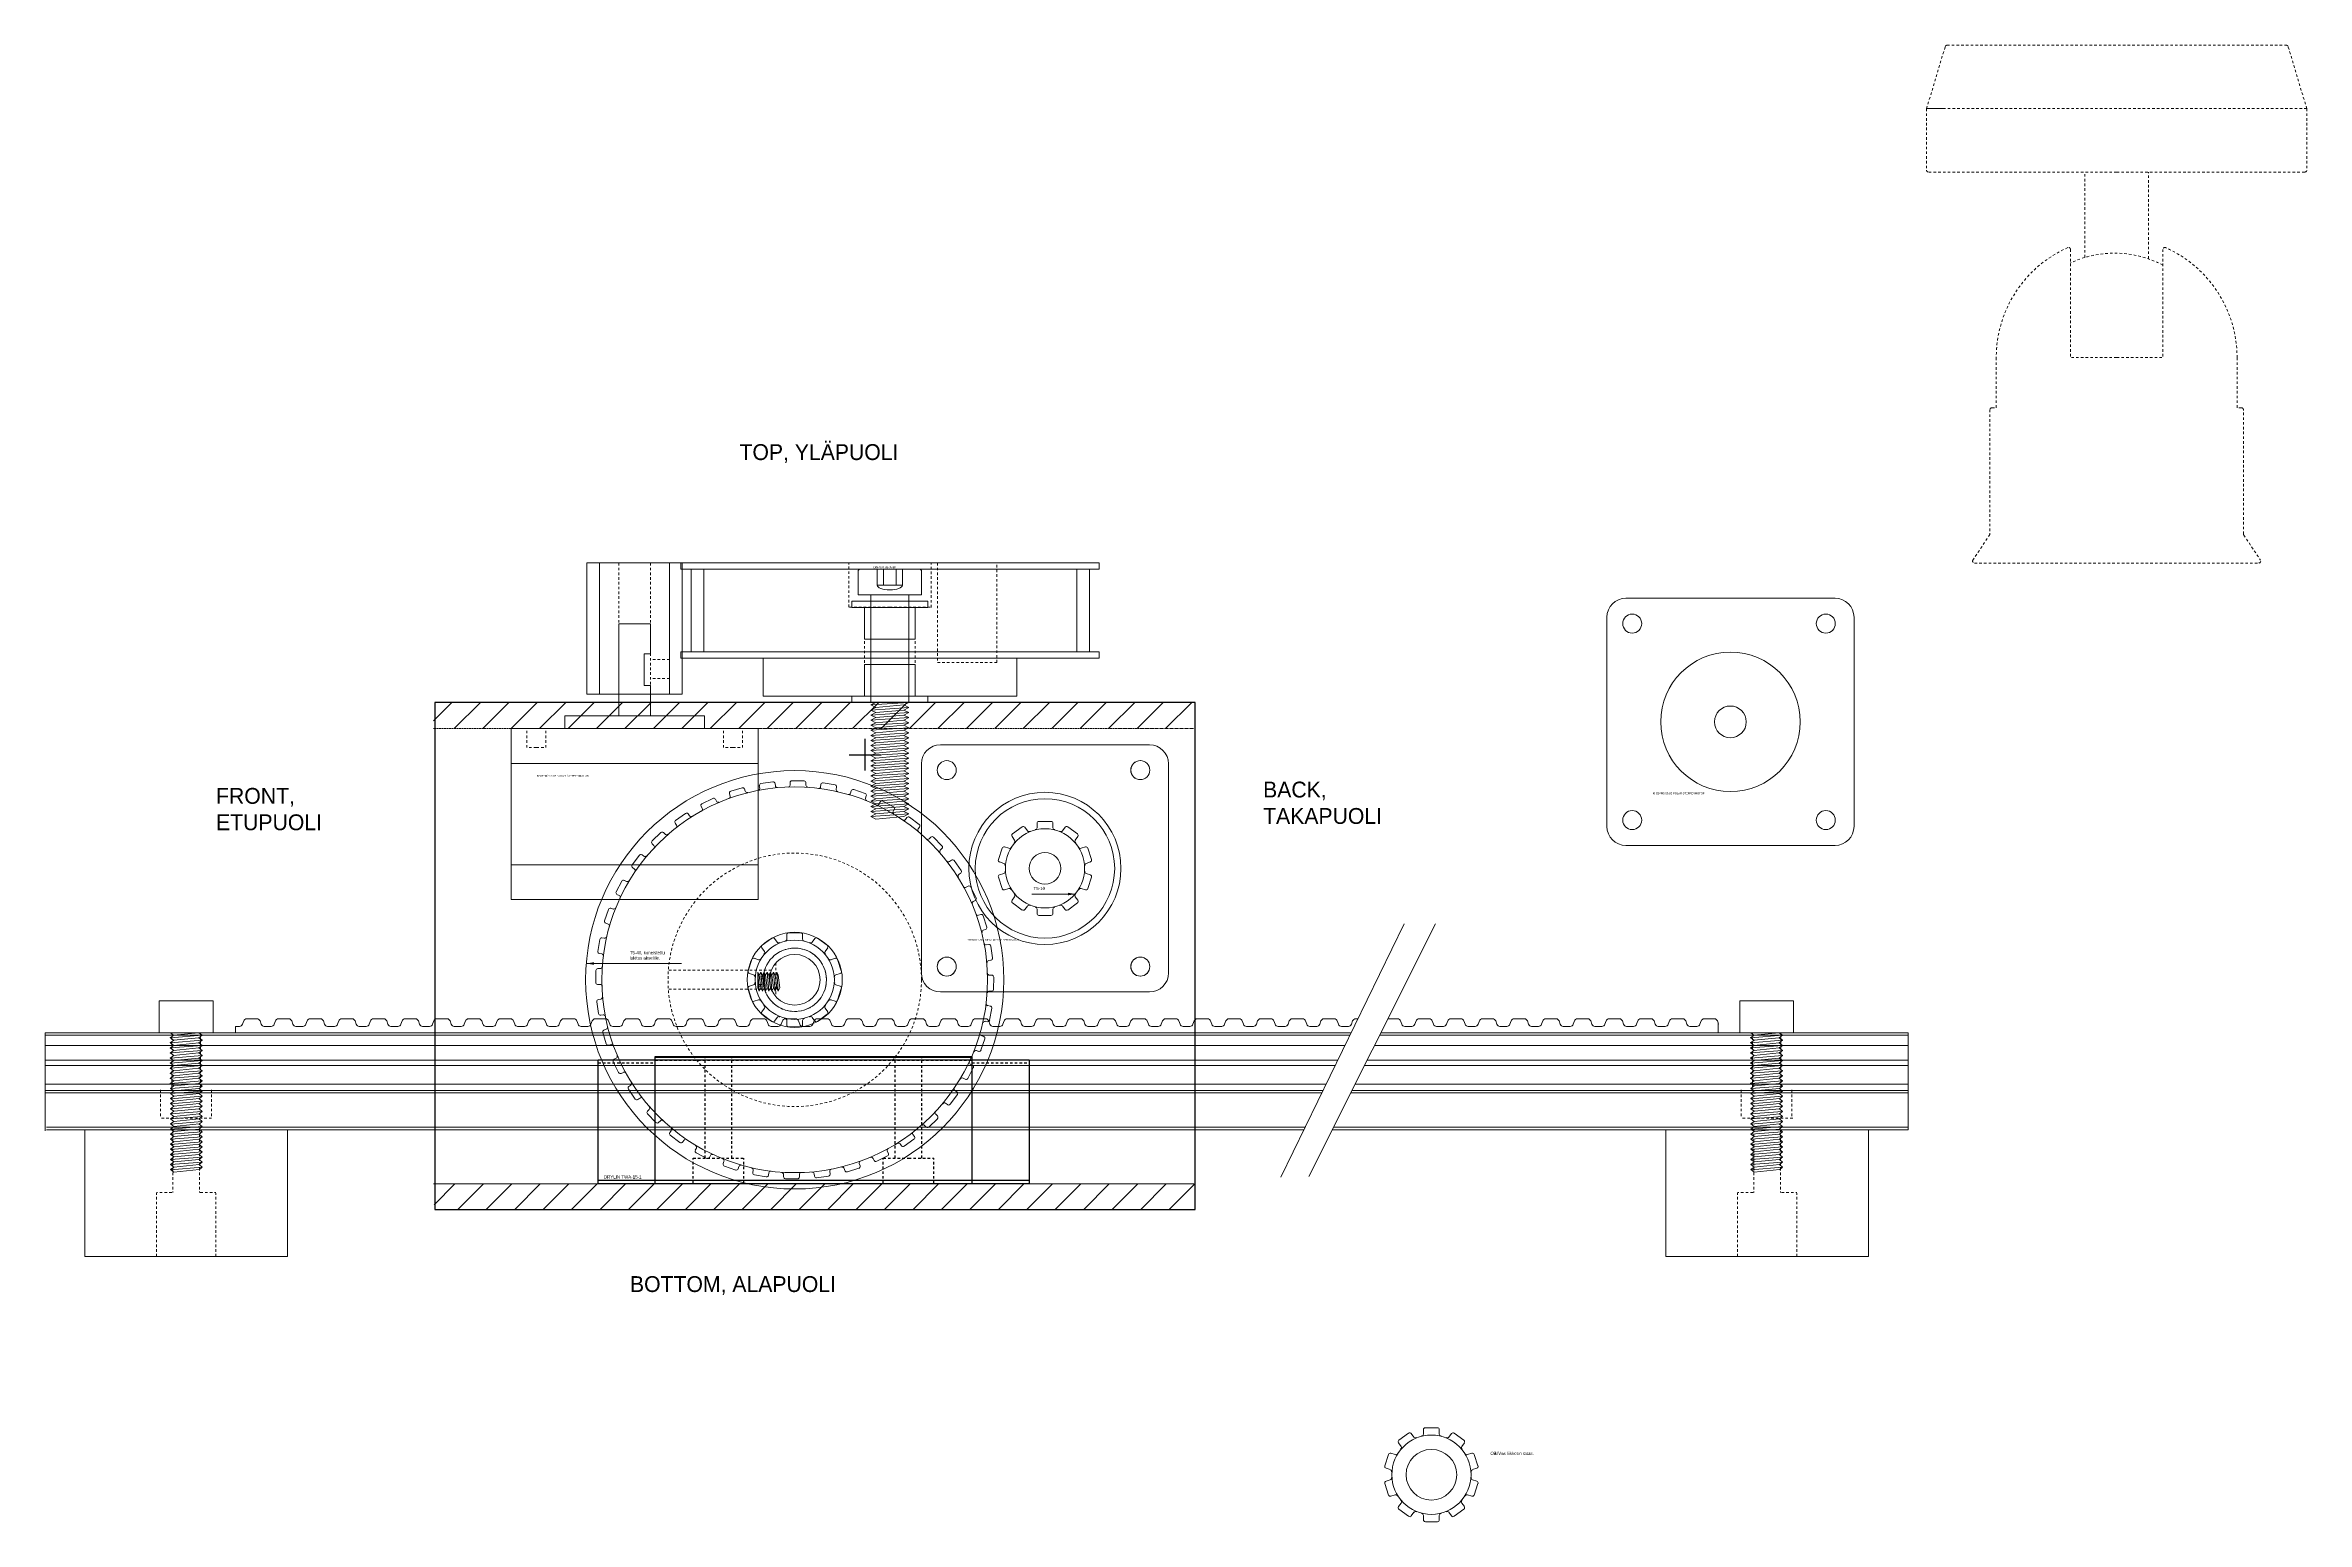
# Model space of a CAD drawing. Header units: millimetres. Extents: x -784753 to 2633, y -710 to 77802.
# Drawn here: x 864 to 1220.9, y 26.9 to 259.9 of the extents above; entities that cross this region are included whole.
import ezdxf

# ---------------------------------------------------------------- set-up
doc = ezdxf.new("R2010")
doc.units = ezdxf.units.MM
for name, pattern in [('CHAIN', [0.7087, 0.4724, -0.0591, 0.1181, -0.0591]), ('phl_center', [0.75, 0.4, -0.35]), ('phl_thick', [0])]:
    doc.linetypes.add(name, pattern=pattern)
for name, color, linetype in [('AKSELI', 241, 'Continuous'), ('ATTRIBUUTIT', 61, 'Continuous'), ('BENRO-BH0-KAMERAJALKA', 80, 'phl_center'), ('Comments', 50, 'Continuous'), ('HIHNA', 53, 'Continuous'), ('KELKKA', 6, 'Continuous'), ('KISKON-KOROKEPALA', 6, 'Continuous'), ('LAAKERIT', 210, 'Continuous'), ('MOOTTORI_VO_LIIKE', 3, 'Continuous'), ('PULTIT_MUTTERIT_RUUVIT', 131, 'Continuous'), ('RATTAAT', 10, 'Continuous'), ('RATTAAT_2', 30, 'Continuous'), ('RUNKO', 140, 'Continuous')]:
    doc.layers.add(name, color=color, linetype=linetype)
doc.layers.add('Hatch (ANSI)', color=9, linetype='Continuous', lineweight=9)
doc.layers.add('RUNKO-REIKÄ', color=7, linetype='Continuous', true_color=0x39c9ff)
doc.styles.add('Note Text (ANSI)', font='ARIAL.TTF')
doc.dimstyles.new('SAVPEK_01', dxfattribs={"dimtxt": 0.5, "dimasz": 1.2, "dimexe": 1.25, "dimexo": 0.625, "dimtad": 1, "dimjust": 3, "dimdsep": 46, "dimtxsty": 'Standard', "dimcen": -1.5, "dimclrt": 256, "dimadec": 0, "dimazin": 0, "dimtfac": 1, "dimtmove": 0, "dimatfit": 3, "dimfxl": 0, "dimarcsym": 0})

# ---------------------------------------------------------------- blocks, each defined once
blk = doc.blocks.new('DRYLIN-TWA-15-LSIDE')
at = {"linetype": 'phl_thick'}
for p, q in [((1254.82, 166.78), (1322.82, 166.78)), ((1254.82, 147.28), (1254.82, 166.78)), ((1263.82, 147.28), (1263.82, 167.28)), ((1263.82, 167.22), (1313.82, 167.22)), ((1313.82, 147.28), (1313.82, 167.28)), ((1322.9, 147.28), (1322.9, 166.78)), ((1254.82, 147.78), (1322.82, 147.78)), ((1254.82, 147.28), (1322.82, 147.28))]:
    blk.add_line(p, q, dxfattribs=at)
at = {"linetype": 'phl_center'}
for p, q in [((1254.82, 166.28), (1263.82, 166.28)), ((1263.82, 166.72), (1313.82, 166.72)), ((1271.72, 151.28), (1271.72, 167.28)), ((1275.92, 151.28), (1275.92, 167.28)), ((1301.72, 151.28), (1301.72, 167.28)), ((1305.92, 151.28), (1305.92, 167.28)), ((1313.82, 147.28), (1313.82, 166.78)), ((1313.82, 166.28), (1322.82, 166.28)), ((1269.82, 151.28), (1277.82, 151.28)), ((1269.82, 147.28), (1269.82, 151.28)), ((1277.82, 147.28), (1277.82, 151.28)), ((1299.82, 151.28), (1303.82, 151.28)), ((1299.82, 147.28), (1299.82, 151.28)), ((1303.82, 151.28), (1307.82, 151.28)), ((1307.82, 147.28), (1307.82, 151.28))]:
    blk.add_line(p, q, dxfattribs=at)
at = {"lineweight": 0}
blk.add_line((1263.82, 167.28), (1313.82, 167.28), dxfattribs=at)
at = {"color": 252, "linetype": 'phl_thick'}
for p, q in [((1254.82, 158.98), (1254.82, 158.98)), ((1254.82, 158.48), (1254.82, 158.48)), ((1254.82, 152.58), (1254.82, 152.58)), ((1254.82, 148.55), (1254.82, 148.55)), ((1263.82, 148.55), (1263.82, 148.55))]:
    blk.add_line(p, q, dxfattribs=at)
at = {"layer": 'ATTRIBUUTIT', "lineweight": 0, "insert": (1255.73, 148.55), "char_height": 0.5, "width": 12.1574, "attachment_point": 1, "style": 'Note Text (ANSI)'}
blk.add_mtext('{\\fArial|b0|i0|c0|p0;DRYLIN TWA-15-1}', dxfattribs=at)
blk = doc.blocks.new('T5-HIHNA-SUORA-LSIDE')
at = {"lineweight": 0}
for p, q in [((1368, 86.59), (1368.19, 86.05)), ((1371.98, 87.92), (1368.07, 87.92)), ((1368.09, 86.32), (1368.09, 87.92)), ((1368.66, 85.72), (1370.29, 85.72)), ((1370.96, 86.59), (1370.76, 86.05)), ((1371.98, 86.92), (1371.43, 86.92)), ((1376.98, 87.92), (1371.98, 87.92)), ((1371.98, 87.92), (1371.98, 87.92)), ((1371.98, 86.92), (1372.53, 86.92)), ((1373, 86.59), (1373.19, 86.05)), ((1373.66, 85.72), (1375.29, 85.72)), ((1375.96, 86.59), (1375.76, 86.05)), ((1376.98, 86.92), (1376.43, 86.92)), ((1381.98, 87.92), (1376.98, 87.92)), ((1376.98, 87.92), (1376.98, 87.92)), ((1376.98, 86.92), (1377.53, 86.92)), ((1378, 86.59), (1378.19, 86.05)), ((1378.66, 85.72), (1380.29, 85.72)), ((1380.96, 86.59), (1380.76, 86.05)), ((1381.98, 86.92), (1381.43, 86.92)), ((1386.98, 87.92), (1381.98, 87.92)), ((1381.98, 87.92), (1381.98, 87.92)), ((1381.98, 86.92), (1382.53, 86.92)), ((1383, 86.59), (1383.19, 86.05)), ((1383.66, 85.72), (1385.29, 85.72)), ((1385.96, 86.59), (1385.76, 86.05)), ((1386.98, 86.92), (1386.43, 86.92)), ((1391.98, 87.92), (1386.98, 87.92)), ((1386.98, 87.92), (1386.98, 87.92)), ((1386.98, 86.92), (1387.53, 86.92)), ((1388, 86.59), (1388.19, 86.05)), ((1388.66, 85.72), (1390.29, 85.72)), ((1390.96, 86.59), (1390.76, 86.05)), ((1391.98, 86.92), (1391.43, 86.92)), ((1396.98, 87.92), (1391.98, 87.92)), ((1391.98, 87.92), (1391.98, 87.92)), ((1391.98, 86.92), (1392.53, 86.92)), ((1393, 86.59), (1393.19, 86.05)), ((1393.66, 85.72), (1395.29, 85.72)), ((1395.96, 86.59), (1395.76, 86.05)), ((1396.98, 86.92), (1396.43, 86.92)), ((1401.98, 87.92), (1396.98, 87.92)), ((1396.98, 87.92), (1396.98, 87.92)), ((1396.98, 86.92), (1397.53, 86.92)), ((1398, 86.59), (1398.19, 86.05)), ((1398.66, 85.72), (1400.29, 85.72)), ((1400.96, 86.59), (1400.76, 86.05)), ((1401.98, 86.92), (1401.43, 86.92)), ((1406.98, 87.92), (1401.98, 87.92)), ((1401.98, 87.92), (1401.98, 87.92)), ((1401.98, 86.92), (1402.53, 86.92)), ((1403, 86.59), (1403.19, 86.05)), ((1403.66, 85.72), (1405.29, 85.72)), ((1405.96, 86.59), (1405.76, 86.05)), ((1406.98, 86.92), (1406.43, 86.92)), ((1411.98, 87.92), (1406.98, 87.92)), ((1406.98, 87.92), (1406.98, 87.92)), ((1406.98, 86.92), (1407.53, 86.92)), ((1408, 86.59), (1408.19, 86.05)), ((1408.66, 85.72), (1410.29, 85.72)), ((1410.96, 86.59), (1410.76, 86.05)), ((1411.98, 86.92), (1411.43, 86.92)), ((1416.98, 87.92), (1411.98, 87.92)), ((1411.98, 87.92), (1411.98, 87.92)), ((1411.98, 86.92), (1412.53, 86.92)), ((1413, 86.59), (1413.19, 86.05)), ((1413.66, 85.72), (1415.29, 85.72)), ((1415.96, 86.59), (1415.76, 86.05)), ((1416.98, 86.92), (1416.43, 86.92)), ((1421.31, 87.92), (1416.98, 87.92)), ((1416.98, 87.92), (1416.98, 87.92)), ((1416.98, 86.92), (1417.53, 86.92)), ((1418, 86.59), (1418.19, 86.05)), ((1418.66, 85.72), (1420.21, 85.72)), ((1424.93, 85.72), (1425.29, 85.72)), ((1425.96, 86.59), (1425.76, 86.05)), ((1426.98, 87.92), (1426, 87.92)), ((1426.98, 86.92), (1426.43, 86.92)), ((1431.98, 87.92), (1426.98, 87.92)), ((1426.98, 87.92), (1426.98, 87.92)), ((1426.98, 86.92), (1427.53, 86.92)), ((1428, 86.59), (1428.19, 86.05)), ((1428.66, 85.72), (1430.29, 85.72)), ((1430.96, 86.59), (1430.76, 86.05)), ((1431.98, 86.92), (1431.43, 86.92)), ((1436.98, 87.92), (1431.98, 87.92)), ((1431.98, 87.92), (1431.98, 87.92)), ((1431.98, 86.92), (1432.53, 86.92)), ((1433, 86.59), (1433.19, 86.05)), ((1433.66, 85.72), (1435.29, 85.72)), ((1435.96, 86.59), (1435.76, 86.05)), ((1436.98, 86.92), (1436.43, 86.92)), ((1441.98, 87.92), (1436.98, 87.92)), ((1436.98, 87.92), (1436.98, 87.92)), ((1436.98, 86.92), (1437.53, 86.92)), ((1438, 86.59), (1438.19, 86.05)), ((1438.66, 85.72), (1440.29, 85.72)), ((1440.96, 86.59), (1440.76, 86.05)), ((1441.98, 86.92), (1441.43, 86.92)), ((1446.98, 87.92), (1441.98, 87.92)), ((1441.98, 87.92), (1441.98, 87.92)), ((1441.98, 86.92), (1442.53, 86.92)), ((1443, 86.59), (1443.19, 86.05)), ((1443.66, 85.72), (1445.29, 85.72)), ((1445.96, 86.59), (1445.76, 86.05)), ((1446.98, 86.92), (1446.43, 86.92)), ((1451.98, 87.92), (1446.98, 87.92)), ((1446.98, 87.92), (1446.98, 87.92)), ((1446.98, 86.92), (1447.53, 86.92)), ((1448, 86.59), (1448.19, 86.05)), ((1448.66, 85.72), (1450.29, 85.72)), ((1450.96, 86.59), (1450.76, 86.05)), ((1451.98, 86.92), (1451.43, 86.92)), ((1456.98, 87.92), (1451.98, 87.92)), ((1451.98, 87.92), (1451.98, 87.92)), ((1451.98, 86.92), (1452.53, 86.92)), ((1453, 86.59), (1453.19, 86.05)), ((1453.66, 85.72), (1455.29, 85.72)), ((1455.96, 86.59), (1455.76, 86.05)), ((1456.98, 86.92), (1456.43, 86.92)), ((1461.98, 87.92), (1456.98, 87.92)), ((1456.98, 87.92), (1456.98, 87.92)), ((1456.98, 86.92), (1457.53, 86.92)), ((1458, 86.59), (1458.19, 86.05)), ((1458.66, 85.72), (1460.29, 85.72)), ((1460.96, 86.59), (1460.76, 86.05)), ((1461.98, 86.92), (1461.43, 86.92)), ((1466.98, 87.92), (1461.98, 87.92)), ((1461.98, 87.92), (1461.98, 87.92)), ((1461.98, 86.92), (1462.53, 86.92)), ((1463, 86.59), (1463.19, 86.05)), ((1463.66, 85.72), (1465.29, 85.72)), ((1465.96, 86.59), (1465.76, 86.05)), ((1466.98, 86.92), (1466.43, 86.92)), ((1471.98, 87.92), (1466.98, 87.92)), ((1466.98, 87.92), (1466.98, 87.92)), ((1466.98, 86.92), (1467.53, 86.92)), ((1468, 86.59), (1468.19, 86.05)), ((1468.66, 85.72), (1470.29, 85.72)), ((1470.96, 86.59), (1470.76, 86.05)), ((1471.98, 86.92), (1471.43, 86.92)), ((1476.98, 87.92), (1471.98, 87.92)), ((1471.98, 87.92), (1471.98, 87.92)), ((1471.98, 86.92), (1472.53, 86.92)), ((1473, 86.59), (1473.19, 86.05)), ((1473.66, 85.72), (1475.29, 85.72)), ((1475.96, 86.59), (1475.76, 86.05)), ((1476.98, 86.92), (1476.43, 86.92)), ((1481.98, 87.92), (1476.98, 87.92)), ((1476.98, 87.92), (1476.98, 87.92)), ((1476.98, 86.92), (1477.53, 86.92)), ((1478, 86.59), (1478.19, 86.05)), ((1478.66, 85.72), (1480.29, 85.72)), ((1480.96, 86.59), (1480.76, 86.05)), ((1481.98, 86.92), (1481.43, 86.92)), ((1486.98, 87.92), (1481.98, 87.92)), ((1481.98, 87.92), (1481.98, 87.92)), ((1481.98, 86.92), (1482.53, 86.92)), ((1483, 86.59), (1483.19, 86.05)), ((1483.66, 85.72), (1485.29, 85.72)), ((1485.96, 86.59), (1485.76, 86.05)), ((1486.98, 86.92), (1486.43, 86.92)), ((1491.98, 87.92), (1486.98, 87.92)), ((1486.98, 87.92), (1486.98, 87.92)), ((1486.98, 86.92), (1487.53, 86.92)), ((1488, 86.59), (1488.19, 86.05)), ((1488.66, 85.72), (1490.29, 85.72)), ((1490.96, 86.59), (1490.76, 86.05)), ((1491.98, 86.92), (1491.43, 86.92)), ((1496.98, 87.92), (1491.98, 87.92)), ((1491.98, 87.92), (1491.98, 87.92)), ((1491.98, 86.92), (1492.53, 86.92)), ((1493, 86.59), (1493.19, 86.05)), ((1493.66, 85.72), (1495.29, 85.72)), ((1495.96, 86.59), (1495.76, 86.05)), ((1496.98, 86.92), (1496.43, 86.92)), ((1501.98, 87.92), (1496.98, 87.92)), ((1496.98, 87.92), (1496.98, 87.92)), ((1496.98, 86.92), (1497.53, 86.92)), ((1498, 86.59), (1498.19, 86.05)), ((1498.66, 85.72), (1500.29, 85.72)), ((1500.96, 86.59), (1500.76, 86.05)), ((1501.98, 86.92), (1501.43, 86.92)), ((1506.98, 87.92), (1501.98, 87.92)), ((1501.98, 87.92), (1501.98, 87.92)), ((1501.98, 86.92), (1502.53, 86.92)), ((1503, 86.59), (1503.19, 86.05)), ((1503.66, 85.72), (1505.29, 85.72)), ((1505.96, 86.59), (1505.76, 86.05)), ((1506.98, 86.92), (1506.43, 86.92)), ((1511.98, 87.92), (1506.98, 87.92)), ((1506.98, 87.92), (1506.98, 87.92)), ((1506.98, 86.92), (1507.53, 86.92)), ((1508, 86.59), (1508.19, 86.05)), ((1508.66, 85.72), (1510.29, 85.72)), ((1510.96, 86.59), (1510.76, 86.05)), ((1511.98, 86.92), (1511.43, 86.92)), ((1516.98, 87.92), (1511.98, 87.92)), ((1511.98, 87.92), (1511.98, 87.92)), ((1511.98, 86.92), (1512.53, 86.92)), ((1513, 86.59), (1513.19, 86.05)), ((1513.66, 85.72), (1515.29, 85.72)), ((1515.96, 86.59), (1515.76, 86.05)), ((1516.98, 86.92), (1516.43, 86.92)), ((1521.98, 87.92), (1516.98, 87.92)), ((1516.98, 87.92), (1516.98, 87.92)), ((1516.98, 86.92), (1517.53, 86.92)), ((1518, 86.59), (1518.19, 86.05)), ((1518.66, 85.72), (1520.29, 85.72)), ((1520.96, 86.59), (1520.76, 86.05)), ((1521.98, 86.92), (1521.43, 86.92)), ((1526.98, 87.92), (1521.98, 87.92)), ((1521.98, 87.92), (1521.98, 87.92)), ((1521.98, 86.92), (1522.53, 86.92)), ((1523, 86.59), (1523.19, 86.05)), ((1523.66, 85.72), (1525.29, 85.72)), ((1525.96, 86.59), (1525.76, 86.05)), ((1526.98, 86.92), (1526.43, 86.92)), ((1531.98, 87.92), (1526.98, 87.92)), ((1526.98, 87.92), (1526.98, 87.92)), ((1526.98, 86.92), (1527.53, 86.92)), ((1528, 86.59), (1528.19, 86.05)), ((1528.66, 85.72), (1530.29, 85.72)), ((1530.96, 86.59), (1530.76, 86.05)), ((1531.98, 86.92), (1531.43, 86.92)), ((1536.98, 87.92), (1531.98, 87.92)), ((1531.98, 87.92), (1531.98, 87.92)), ((1531.98, 86.92), (1532.53, 86.92)), ((1533, 86.59), (1533.19, 86.05)), ((1533.66, 85.72), (1535.29, 85.72)), ((1535.96, 86.59), (1535.76, 86.05)), ((1536.98, 86.92), (1536.43, 86.92)), ((1541.98, 87.92), (1536.98, 87.92)), ((1536.98, 87.92), (1536.98, 87.92)), ((1536.98, 86.92), (1537.53, 86.92)), ((1538, 86.59), (1538.19, 86.05)), ((1538.66, 85.72), (1540.29, 85.72)), ((1540.96, 86.59), (1540.76, 86.05)), ((1541.98, 86.92), (1541.43, 86.92)), ((1546.98, 87.92), (1541.98, 87.92)), ((1541.98, 87.92), (1541.98, 87.92)), ((1541.98, 86.92), (1542.53, 86.92)), ((1543, 86.59), (1543.19, 86.05)), ((1543.66, 85.72), (1545.29, 85.72)), ((1545.96, 86.59), (1545.76, 86.05)), ((1546.98, 86.92), (1546.43, 86.92)), ((1551.98, 87.92), (1546.98, 87.92)), ((1546.98, 87.92), (1546.98, 87.92)), ((1546.98, 86.92), (1547.53, 86.92)), ((1548, 86.59), (1548.19, 86.05)), ((1548.66, 85.72), (1550.29, 85.72)), ((1550.96, 86.59), (1550.76, 86.05)), ((1551.98, 86.92), (1551.43, 86.92)), ((1556.98, 87.92), (1551.98, 87.92)), ((1551.98, 87.92), (1551.98, 87.92)), ((1551.98, 86.92), (1552.53, 86.92)), ((1553, 86.59), (1553.19, 86.05)), ((1553.66, 85.72), (1555.29, 85.72)), ((1555.96, 86.59), (1555.76, 86.05)), ((1556.98, 86.92), (1556.43, 86.92)), ((1561.98, 87.92), (1556.98, 87.92)), ((1556.98, 87.92), (1556.98, 87.92)), ((1556.98, 86.92), (1557.53, 86.92)), ((1558, 86.59), (1558.19, 86.05)), ((1558.66, 85.72), (1560.29, 85.72)), ((1560.96, 86.59), (1560.76, 86.05)), ((1561.98, 86.92), (1561.43, 86.92)), ((1566.98, 87.92), (1561.98, 87.92)), ((1561.98, 87.92), (1561.98, 87.92)), ((1561.98, 86.92), (1562.53, 86.92)), ((1563, 86.59), (1563.19, 86.05)), ((1563.66, 85.72), (1565.29, 85.72)), ((1565.96, 86.59), (1565.76, 86.05)), ((1566.98, 86.92), (1566.43, 86.92)), ((1571.98, 87.92), (1566.98, 87.92)), ((1566.98, 87.92), (1566.98, 87.92)), ((1566.98, 86.92), (1567.53, 86.92)), ((1568, 86.59), (1568.19, 86.05)), ((1568.66, 85.72), (1570.29, 85.72)), ((1570.96, 86.59), (1570.76, 86.05)), ((1571.98, 86.92), (1571.43, 86.92)), ((1576.98, 87.92), (1571.98, 87.92)), ((1571.98, 87.92), (1571.98, 87.92)), ((1571.98, 86.92), (1572.53, 86.92)), ((1573, 86.59), (1573.19, 86.05)), ((1573.66, 85.72), (1575.29, 85.72)), ((1575.96, 86.59), (1575.76, 86.05)), ((1576.98, 86.92), (1576.43, 86.92)), ((1581.98, 87.92), (1576.98, 87.92)), ((1576.98, 87.92), (1576.98, 87.92)), ((1576.98, 86.92), (1577.53, 86.92)), ((1578, 86.59), (1578.19, 86.05)), ((1578.66, 85.72), (1580.29, 85.72)), ((1580.96, 86.59), (1580.76, 86.05)), ((1581.98, 86.92), (1581.43, 86.92)), ((1586.98, 87.92), (1581.98, 87.92)), ((1581.98, 87.92), (1581.98, 87.92)), ((1581.98, 86.92), (1582.53, 86.92)), ((1583, 86.59), (1583.19, 86.05)), ((1583.66, 85.72), (1585.29, 85.72)), ((1585.96, 86.59), (1585.76, 86.05)), ((1586.98, 86.92), (1586.43, 86.92)), ((1591.98, 87.92), (1586.98, 87.92)), ((1586.98, 87.92), (1586.98, 87.92)), ((1586.98, 86.92), (1587.53, 86.92)), ((1588, 86.59), (1588.19, 86.05)), ((1588.66, 85.72), (1590.29, 85.72)), ((1590.96, 86.59), (1590.76, 86.05)), ((1591.98, 86.92), (1591.43, 86.92)), ((1596.98, 87.92), (1591.98, 87.92)), ((1591.98, 87.92), (1591.98, 87.92)), ((1591.98, 86.92), (1592.53, 86.92)), ((1593, 86.59), (1593.19, 86.05)), ((1593.66, 85.72), (1595.29, 85.72)), ((1595.96, 86.59), (1595.76, 86.05)), ((1596.98, 86.92), (1596.43, 86.92)), ((1601.98, 87.92), (1596.98, 87.92)), ((1596.98, 87.92), (1596.98, 87.92)), ((1596.98, 86.92), (1597.53, 86.92)), ((1598, 86.59), (1598.19, 86.05)), ((1598.66, 85.72), (1600.29, 85.72)), ((1600.96, 86.59), (1600.76, 86.05)), ((1601.98, 86.92), (1601.43, 86.92)), ((1602.08, 87.92), (1601.98, 87.92)), ((1601.98, 87.92), (1601.98, 87.92)), ((1601.98, 86.92), (1602.08, 86.92)), ((1602.08, 86.92), (1602.08, 87.92))]:
    blk.add_line(p, q, dxfattribs=at)
for centre, start, end in [((1368.66, 86.22), 200, 270), ((1370.29, 86.22), 270, 340), ((1371.43, 86.42), 90, 160), ((1372.53, 86.42), 20, 90), ((1373.66, 86.22), 200, 270), ((1375.29, 86.22), 270, 340), ((1376.43, 86.42), 90, 160), ((1377.53, 86.42), 20, 90), ((1378.66, 86.22), 200, 270), ((1380.29, 86.22), 270, 340), ((1381.43, 86.42), 90, 160), ((1382.53, 86.42), 20, 90), ((1383.66, 86.22), 200, 270), ((1385.29, 86.22), 270, 340), ((1386.43, 86.42), 90, 160), ((1387.53, 86.42), 20, 90), ((1388.66, 86.22), 200, 270), ((1390.29, 86.22), 270, 340), ((1391.43, 86.42), 90, 160), ((1392.53, 86.42), 20, 90), ((1393.66, 86.22), 200, 270), ((1395.29, 86.22), 270, 340), ((1396.43, 86.42), 90, 160), ((1397.53, 86.42), 20, 90), ((1398.66, 86.22), 200, 270), ((1400.29, 86.22), 270, 340), ((1401.43, 86.42), 90, 160), ((1402.53, 86.42), 20, 90), ((1403.66, 86.22), 200, 270), ((1405.29, 86.22), 270, 340), ((1406.43, 86.42), 90, 160), ((1407.53, 86.42), 20, 90), ((1408.66, 86.22), 200, 270), ((1410.29, 86.22), 270, 340), ((1411.43, 86.42), 90, 160), ((1412.53, 86.42), 20, 90), ((1413.66, 86.22), 200, 270), ((1415.29, 86.22), 270, 340), ((1416.43, 86.42), 90, 160), ((1417.53, 86.42), 20, 90), ((1418.66, 86.22), 200, 270), ((1425.29, 86.22), 270, 340), ((1426.43, 86.42), 90, 160), ((1427.53, 86.42), 20, 90), ((1428.66, 86.22), 200, 270), ((1430.29, 86.22), 270, 340), ((1431.43, 86.42), 90, 160), ((1432.53, 86.42), 20, 90), ((1433.66, 86.22), 200, 270), ((1435.29, 86.22), 270, 340), ((1436.43, 86.42), 90, 160), ((1437.53, 86.42), 20, 90), ((1438.66, 86.22), 200, 270), ((1440.29, 86.22), 270, 340), ((1441.43, 86.42), 90, 160), ((1442.53, 86.42), 20, 90), ((1443.66, 86.22), 200, 270), ((1445.29, 86.22), 270, 340), ((1446.43, 86.42), 90, 160), ((1447.53, 86.42), 20, 90), ((1448.66, 86.22), 200, 270), ((1450.29, 86.22), 270, 340), ((1451.43, 86.42), 90, 160), ((1452.53, 86.42), 20, 90), ((1453.66, 86.22), 200, 270), ((1455.29, 86.22), 270, 340), ((1456.43, 86.42), 90, 160), ((1457.53, 86.42), 20, 90), ((1458.66, 86.22), 200, 270), ((1460.29, 86.22), 270, 340), ((1461.43, 86.42), 90, 160), ((1462.53, 86.42), 20, 90), ((1463.66, 86.22), 200, 270), ((1465.29, 86.22), 270, 340), ((1466.43, 86.42), 90, 160), ((1467.53, 86.42), 20, 90), ((1468.66, 86.22), 200, 270), ((1470.29, 86.22), 270, 340), ((1471.43, 86.42), 90, 160), ((1472.53, 86.42), 20, 90), ((1473.66, 86.22), 200, 270), ((1475.29, 86.22), 270, 340), ((1476.43, 86.42), 90, 160), ((1477.53, 86.42), 20, 90), ((1478.66, 86.22), 200, 270), ((1480.29, 86.22), 270, 340), ((1481.43, 86.42), 90, 160), ((1482.53, 86.42), 20, 90), ((1483.66, 86.22), 200, 270), ((1485.29, 86.22), 270, 340), ((1486.43, 86.42), 90, 160), ((1487.53, 86.42), 20, 90), ((1488.66, 86.22), 200, 270), ((1490.29, 86.22), 270, 340), ((1491.43, 86.42), 90, 160), ((1492.53, 86.42), 20, 90), ((1493.66, 86.22), 200, 270), ((1495.29, 86.22), 270, 340), ((1496.43, 86.42), 90, 160), ((1497.53, 86.42), 20, 90), ((1498.66, 86.22), 200, 270), ((1500.29, 86.22), 270, 340), ((1501.43, 86.42), 90, 160), ((1502.53, 86.42), 20, 90), ((1503.66, 86.22), 200, 270), ((1505.29, 86.22), 270, 340), ((1506.43, 86.42), 90, 160), ((1507.53, 86.42), 20, 90), ((1508.66, 86.22), 200, 270), ((1510.29, 86.22), 270, 340), ((1511.43, 86.42), 90, 160), ((1512.53, 86.42), 20, 90), ((1513.66, 86.22), 200, 270), ((1515.29, 86.22), 270, 340), ((1516.43, 86.42), 90, 160), ((1517.53, 86.42), 20, 90), ((1518.66, 86.22), 200, 270), ((1520.29, 86.22), 270, 340), ((1521.43, 86.42), 90, 160), ((1522.53, 86.42), 20, 90), ((1523.66, 86.22), 200, 270), ((1525.29, 86.22), 270, 340), ((1526.43, 86.42), 90, 160), ((1527.53, 86.42), 20, 90), ((1528.66, 86.22), 200, 270), ((1530.29, 86.22), 270, 340), ((1531.43, 86.42), 90, 160), ((1532.53, 86.42), 20, 90), ((1533.66, 86.22), 200, 270), ((1535.29, 86.22), 270, 340), ((1536.43, 86.42), 90, 160), ((1537.53, 86.42), 20, 90), ((1538.66, 86.22), 200, 270), ((1540.29, 86.22), 270, 340), ((1541.43, 86.42), 90, 160), ((1542.53, 86.42), 20, 90), ((1543.66, 86.22), 200, 270), ((1545.29, 86.22), 270, 340), ((1546.43, 86.42), 90, 160), ((1547.53, 86.42), 20, 90), ((1548.66, 86.22), 200, 270), ((1550.29, 86.22), 270, 340), ((1551.43, 86.42), 90, 160), ((1552.53, 86.42), 20, 90), ((1553.66, 86.22), 200, 270), ((1555.29, 86.22), 270, 340), ((1556.43, 86.42), 90, 160), ((1557.53, 86.42), 20, 90), ((1558.66, 86.22), 200, 270), ((1560.29, 86.22), 270, 340), ((1561.43, 86.42), 90, 160), ((1562.53, 86.42), 20, 90), ((1563.66, 86.22), 200, 270), ((1565.29, 86.22), 270, 340), ((1566.43, 86.42), 90, 160), ((1567.53, 86.42), 20, 90), ((1568.66, 86.22), 200, 270), ((1570.29, 86.22), 270, 340), ((1571.43, 86.42), 90, 160), ((1572.53, 86.42), 20, 90), ((1573.66, 86.22), 200, 270), ((1575.29, 86.22), 270, 340), ((1576.43, 86.42), 90, 160), ((1577.53, 86.42), 20, 90), ((1578.66, 86.22), 200, 270), ((1580.29, 86.22), 270, 340), ((1581.43, 86.42), 90, 160), ((1582.53, 86.42), 20, 90), ((1583.66, 86.22), 200, 270), ((1585.29, 86.22), 270, 340), ((1586.43, 86.42), 90, 160), ((1587.53, 86.42), 20, 90), ((1588.66, 86.22), 200, 270), ((1590.29, 86.22), 270, 340), ((1591.43, 86.42), 90, 160), ((1592.53, 86.42), 20, 90), ((1593.66, 86.22), 200, 270), ((1595.29, 86.22), 270, 340), ((1596.43, 86.42), 90, 160), ((1597.53, 86.42), 20, 90), ((1598.66, 86.22), 200, 270), ((1600.29, 86.22), 270, 340), ((1601.43, 86.42), 90, 160)]:
    blk.add_arc(centre, 0.5, start, end, dxfattribs=at)
blk = doc.blocks.new('KISKO-TS-15-1-LSIDE')
at = {"lineweight": 0}
for p, q in [((1190.15, 161.78), (1170.15, 121.92)), ((1175.1, 121.92), (1194.54, 161.93)), ((1095.53, 154.43), (1095.53, 139.11))]:
    blk.add_line(p, q, dxfattribs=at)
at = {"linetype": 'phl_thick'}
for p, q in [((1095.53, 154.43), (1186.46, 154.43)), ((1095.53, 154.03), (1186.26, 154.03)), ((1190.71, 154.03), (1389.35, 154.03)), ((1190.9, 154.43), (1389.35, 154.43)), ((1389.54, 139.11), (1389.54, 154.61)), ((1095.53, 148.61), (1183.54, 148.61)), ((1095.53, 148.21), (1183.34, 148.21)), ((1095.53, 147.21), (1182.84, 147.21)), ((1187.4, 147.21), (1389.54, 147.21)), ((1187.88, 148.21), (1389.54, 148.21)), ((1188.08, 148.61), (1389.54, 148.61)), ((1095.53, 144.29), (1181.37, 144.29)), ((1095.53, 143.43), (1180.94, 143.43)), ((1185.55, 143.43), (1389.54, 143.43)), ((1185.97, 144.29), (1389.54, 144.29)), ((1095.53, 141.12), (1179.78, 141.12)), ((1095.53, 139.51), (1178.97, 139.51)), ((1183.65, 139.51), (1389.54, 139.51)), ((1184.43, 141.12), (1389.54, 141.12)), ((1095.53, 139.11), (1178.77, 139.11)), ((1183.46, 139.11), (1389.54, 139.11))]:
    blk.add_line(p, q, dxfattribs=at)
at = {"linetype": 'phl_center', "lineweight": 0}
for p, q in [((1113.78, 152.61), (1121.78, 152.61)), ((1363.29, 152.61), (1371.34, 152.61))]:
    blk.add_line(p, q, dxfattribs=at)
at = {"linetype": 'phl_center'}
for p, q in [((1113.89, 148.11), (1113.89, 152.61)), ((1121.89, 148.11), (1121.89, 152.61)), ((1363.29, 148.11), (1363.29, 152.61)), ((1371.34, 148.11), (1371.34, 152.61)), ((1115.64, 139.11), (1115.64, 148.11)), ((1120.14, 139.11), (1120.14, 148.11)), ((1365.04, 139.11), (1365.04, 148.11)), ((1369.54, 139.11), (1369.54, 148.11))]:
    blk.add_line(p, q, dxfattribs=at)
blk = doc.blocks.new('M5-KISKON-KANNAKKEIDEN-KIINNITYS-LEFT')
at = {"lineweight": 0}
for p, q in [((1197.7, 101.15), (1197.7, 92.65)), ((1202.7, 101.15), (1197.7, 101.15)), ((1202.7, 92.65), (1202.7, 101.15)), ((1197.7, 96.9), (1197.7, 98.9)), ((1202.7, 99.4), (1202.7, 98.9)), ((1202.7, 98.9), (1203.1, 99.4)), ((1202.7, 98.9), (1203.1, 94.9)), ((1202.7, 96.9), (1202.7, 94.4)), ((1203.1, 99.4), (1203.5, 98.9)), ((1203.1, 99.4), (1203.5, 94.4)), ((1203.5, 98.9), (1203.9, 99.4)), ((1203.5, 98.9), (1203.9, 94.9)), ((1203.9, 99.4), (1204.3, 98.9)), ((1203.9, 99.4), (1204.3, 94.4)), ((1204.3, 98.9), (1204.7, 99.4)), ((1204.3, 98.9), (1204.7, 94.9)), ((1204.7, 99.4), (1205.1, 98.9)), ((1204.7, 99.4), (1205.1, 94.4)), ((1205.1, 98.9), (1205.5, 99.4)), ((1205.1, 98.9), (1205.5, 94.9)), ((1205.5, 99.4), (1205.9, 98.9)), ((1205.5, 99.4), (1205.9, 94.4)), ((1205.9, 98.9), (1206.3, 99.4)), ((1205.9, 98.9), (1206.3, 94.9)), ((1206.3, 99.4), (1206.7, 98.9)), ((1206.3, 99.4), (1206.7, 94.4)), ((1206.7, 98.9), (1207.1, 99.4)), ((1206.7, 98.9), (1207.1, 94.9)), ((1207.1, 99.4), (1207.5, 98.9)), ((1207.1, 99.4), (1207.5, 94.4)), ((1207.5, 98.9), (1207.9, 99.4)), ((1207.5, 98.9), (1207.9, 94.9)), ((1207.9, 99.4), (1208.3, 98.9)), ((1207.9, 99.4), (1208.3, 94.4)), ((1208.3, 98.9), (1208.7, 99.4)), ((1208.3, 98.9), (1208.7, 94.9)), ((1208.7, 99.4), (1209.1, 98.9)), ((1208.7, 99.4), (1209.1, 94.4)), ((1209.1, 98.9), (1209.5, 99.4)), ((1209.1, 98.9), (1209.5, 94.9)), ((1209.5, 99.4), (1209.9, 98.9)), ((1209.5, 99.4), (1209.9, 94.4)), ((1209.9, 98.9), (1210.3, 94.9)), ((1209.92, 98.92), (1210.32, 99.42)), ((1210.32, 99.42), (1210.72, 98.92)), ((1210.32, 99.42), (1210.72, 94.42)), ((1210.7, 98.92), (1211.1, 94.92)), ((1210.72, 98.92), (1211.12, 99.42)), ((1211.12, 99.42), (1211.52, 94.42)), ((1211.12, 99.42), (1211.52, 98.92)), ((1211.5, 98.92), (1211.9, 94.92)), ((1211.52, 98.92), (1211.92, 99.42)), ((1211.92, 99.42), (1212.32, 94.42)), ((1211.92, 99.42), (1212.32, 98.92)), ((1212.3, 98.92), (1212.7, 94.92)), ((1212.32, 98.92), (1212.72, 99.42)), ((1212.72, 99.42), (1213.12, 94.42)), ((1212.72, 99.42), (1213.12, 98.92)), ((1213.1, 98.92), (1213.5, 94.92)), ((1213.12, 98.92), (1213.52, 99.42)), ((1213.52, 99.42), (1213.92, 94.42)), ((1213.52, 99.42), (1213.92, 98.92)), ((1213.9, 98.92), (1214.3, 94.92)), ((1213.92, 98.92), (1214.32, 99.42)), ((1214.32, 99.42), (1214.72, 94.42)), ((1214.32, 99.42), (1214.72, 98.92)), ((1214.7, 98.92), (1215.1, 94.92)), ((1214.72, 98.92), (1215.12, 99.42)), ((1215.12, 99.42), (1215.52, 94.42)), ((1215.12, 99.42), (1215.52, 98.92)), ((1215.5, 98.92), (1215.9, 94.92)), ((1215.52, 98.92), (1215.92, 99.42)), ((1215.92, 99.42), (1216.32, 94.42)), ((1215.92, 99.42), (1216.32, 98.92)), ((1216.3, 98.92), (1216.7, 94.92)), ((1216.32, 98.92), (1216.72, 99.42)), ((1216.72, 99.42), (1217.12, 94.42)), ((1216.72, 99.42), (1217.12, 98.92)), ((1217.1, 98.92), (1217.5, 94.92)), ((1217.12, 98.92), (1217.52, 99.42)), ((1217.52, 99.42), (1217.92, 94.42)), ((1217.52, 99.42), (1217.92, 98.92)), ((1217.9, 98.92), (1218.3, 94.92)), ((1217.92, 98.92), (1218.32, 99.42)), ((1218.32, 99.42), (1218.72, 94.42)), ((1218.32, 99.42), (1218.72, 98.92)), ((1218.7, 98.92), (1219.1, 94.92)), ((1218.72, 98.92), (1219.12, 99.42)), ((1219.12, 99.42), (1219.52, 94.42)), ((1219.12, 99.42), (1219.52, 98.92)), ((1219.5, 98.92), (1219.9, 94.92)), ((1219.52, 98.92), (1219.92, 99.42)), ((1219.92, 99.42), (1220.32, 94.42)), ((1219.92, 99.42), (1220.32, 98.92)), ((1220.3, 98.92), (1220.7, 94.92)), ((1220.32, 98.92), (1220.72, 99.42)), ((1220.72, 99.42), (1221.12, 94.42)), ((1220.72, 99.42), (1221.12, 98.92)), ((1221.1, 98.92), (1221.5, 94.92)), ((1221.12, 98.92), (1221.52, 99.42)), ((1221.52, 99.42), (1221.92, 94.42)), ((1221.52, 99.42), (1221.92, 98.92)), ((1221.9, 98.92), (1222.3, 94.92)), ((1221.92, 98.92), (1222.32, 99.42)), ((1222.32, 99.42), (1222.72, 98.92)), ((1222.32, 99.42), (1222.72, 94.42)), ((1222.7, 98.92), (1223.1, 94.92)), ((1222.72, 98.92), (1223.12, 99.42)), ((1223.12, 99.42), (1223.52, 98.92)), ((1223.12, 99.42), (1223.52, 94.42)), ((1223.5, 98.92), (1223.9, 94.92)), ((1223.52, 98.92), (1223.92, 99.42)), ((1223.92, 99.42), (1224.32, 98.92)), ((1223.92, 99.42), (1224.32, 94.42)), ((1224.3, 98.92), (1224.7, 94.92)), ((1202.7, 94.4), (1202.7, 94.9)), ((1202.7, 94.4), (1203.1, 94.9)), ((1203.1, 94.9), (1203.5, 94.4)), ((1203.5, 94.4), (1203.9, 94.9)), ((1203.9, 94.9), (1204.3, 94.4)), ((1204.3, 94.4), (1204.7, 94.9)), ((1204.7, 94.9), (1205.1, 94.4)), ((1205.1, 94.4), (1205.5, 94.9)), ((1205.5, 94.9), (1205.9, 94.4)), ((1205.9, 94.4), (1206.3, 94.9)), ((1206.3, 94.9), (1206.7, 94.4)), ((1206.7, 94.4), (1207.1, 94.9)), ((1207.1, 94.9), (1207.5, 94.4)), ((1207.5, 94.4), (1207.9, 94.9)), ((1207.9, 94.9), (1208.3, 94.4)), ((1208.3, 94.4), (1208.7, 94.9)), ((1208.7, 94.9), (1209.1, 94.4)), ((1209.1, 94.4), (1209.5, 94.9)), ((1209.5, 94.9), (1209.9, 94.4)), ((1209.9, 94.4), (1210.3, 94.9)), ((1210.3, 94.92), (1210.7, 94.42)), ((1210.7, 94.42), (1211.1, 94.92)), ((1211.1, 94.92), (1211.5, 94.42)), ((1211.5, 94.42), (1211.9, 94.92)), ((1211.9, 94.92), (1212.3, 94.42)), ((1212.3, 94.42), (1212.7, 94.92)), ((1212.7, 94.92), (1213.1, 94.42)), ((1213.1, 94.42), (1213.5, 94.92)), ((1213.5, 94.92), (1213.9, 94.42)), ((1213.9, 94.42), (1214.3, 94.92)), ((1214.3, 94.92), (1214.7, 94.42)), ((1214.7, 94.42), (1215.1, 94.92)), ((1215.1, 94.92), (1215.5, 94.42)), ((1215.5, 94.42), (1215.9, 94.92)), ((1215.9, 94.92), (1216.3, 94.42)), ((1216.3, 94.42), (1216.7, 94.92)), ((1216.7, 94.92), (1217.1, 94.42)), ((1217.1, 94.42), (1217.5, 94.92)), ((1217.5, 94.92), (1217.9, 94.42)), ((1217.9, 94.42), (1218.3, 94.92)), ((1218.3, 94.92), (1218.7, 94.42)), ((1218.7, 94.42), (1219.1, 94.92)), ((1219.1, 94.92), (1219.5, 94.42)), ((1219.5, 94.42), (1219.9, 94.92)), ((1219.9, 94.92), (1220.3, 94.42)), ((1220.3, 94.42), (1220.7, 94.92)), ((1220.7, 94.92), (1221.1, 94.42)), ((1221.1, 94.42), (1221.5, 94.92)), ((1221.5, 94.92), (1221.9, 94.42)), ((1221.9, 94.42), (1222.3, 94.92)), ((1222.3, 94.92), (1222.7, 94.42)), ((1222.7, 94.42), (1223.1, 94.92)), ((1223.1, 94.92), (1223.5, 94.42)), ((1223.5, 94.42), (1223.9, 94.92)), ((1223.9, 94.92), (1224.3, 94.42)), ((1224.3, 94.42), (1224.7, 94.92)), ((1197.7, 92.65), (1202.7, 92.65))]:
    blk.add_line(p, q, dxfattribs=at)
for p in [(1203.5, 98.9), (1203.9, 99.4), (1204.3, 98.9), (1204.7, 99.4), (1205.1, 98.9), (1205.5, 99.4), (1205.9, 98.9), (1206.3, 99.4), (1206.7, 98.9), (1207.1, 99.4), (1207.5, 98.9), (1207.9, 99.4), (1208.3, 98.9), (1208.7, 99.4), (1209.1, 98.9), (1209.5, 99.4), (1209.9, 98.9), (1210.3, 99.4), (1210.7, 98.9), (1203.5, 94.4), (1203.9, 94.9), (1204.3, 94.4), (1204.7, 94.9), (1205.1, 94.4), (1205.5, 94.9), (1205.9, 94.4), (1206.3, 94.9), (1206.7, 94.4), (1207.1, 94.9), (1207.5, 94.4), (1207.9, 94.9), (1208.3, 94.4), (1208.7, 94.9), (1209.1, 94.4), (1209.5, 94.9), (1209.9, 94.4), (1210.3, 94.9), (1210.7, 94.4), (1211.1, 94.9)]:
    blk.add_point(p, dxfattribs=at)
blk = doc.blocks.new('TRIPOD-KIINNITYS-PALA-LSIDE')
at = {"lineweight": 0}
for p, q in [((1234.7, 120.98), (1234.7, 140.98)), ((1234.7, 140.98), (1240.7, 140.98)), ((1240.7, 140.98), (1243.2, 140.98)), ((1243.2, 140.98), (1258.2, 140.98)), ((1248.45, 140.98), (1252.95, 140.98)), ((1250.7, 140.98), (1248.6, 140.98)), ((1250.7, 140.98), (1252.8, 140.98)), ((1260.7, 140.98), (1258.2, 140.98)), ((1266.7, 140.98), (1260.7, 140.98)), ((1266.7, 120.98), (1266.7, 140.98)), ((1250.7, 120.98), (1234.7, 120.98)), ((1243.2, 120.98), (1240.7, 120.98)), ((1250.7, 120.98), (1266.7, 120.98)), ((1258.2, 120.98), (1260.7, 120.98))]:
    blk.add_line(p, q, dxfattribs=at)
at = {"linetype": 'phl_center', "lineweight": 0}
for p, q in [((1248.6, 140.98), (1248.6, 131.06)), ((1252.8, 140.98), (1252.8, 131.06)), ((1248.45, 131.06), (1246.02, 131.06)), ((1246.02, 120.98), (1246.02, 130.98)), ((1252.95, 131.06), (1255.39, 131.06)), ((1255.39, 120.98), (1255.39, 130.98)), ((1250.7, 120.98), (1246.02, 120.98))]:
    blk.add_line(p, q, dxfattribs=at)
blk = doc.blocks.new('ASSEMBLY-KISKO-LEFT')
at = {"layer": 'Hatch (ANSI)', "lineweight": 0, "rotation": 180}
blk.add_blockref('KISKO-TS-15-1-LSIDE', (2642.6, 343.41), dxfattribs=at)
at = {"layer": 'HIHNA', "lineweight": 0, "rotation": 180}
blk.add_blockref('T5-HIHNA-SUORA-LSIDE', (2885.14, 292.21), dxfattribs=at)
at = {"layer": 'KELKKA', "lineweight": 0}
blk.add_blockref('DRYLIN-TWA-15-LSIDE', (85.49, 33.24), dxfattribs=at)
at = {"layer": 'KISKON-KOROKEPALA', "lineweight": 0}
for p in [(24.58, 48), (274.11, 48)]:
    blk.add_blockref('TRIPOD-KIINNITYS-PALA-LSIDE', p, dxfattribs=at)
at = {"layer": 'PULTIT_MUTTERIT_RUUVIT', "lineweight": 0, "rotation": 270}
for p in [(1178.41, 1407), (1427.81, 1407)]:
    blk.add_blockref('M5-KISKON-KANNAKKEIDEN-KIINNITYS-LEFT', p, dxfattribs=at)
blk = doc.blocks.new('ALUMIINIPUTKI-80X80-RIGHTS')
at = {"lineweight": 0}
h = blk.add_hatch(dxfattribs=at)
h.set_pattern_fill('ANSI31', color=256, style=0)
h.set_pattern_definition([(45, (84.9617, 0), (-2.245064, 2.245064), [])])
h.paths.add_polyline_path([(1314.09, 256.48), (1314.09, 252.36), (1434.09, 252.36), (1434.09, 256.48)])
h = blk.add_hatch(dxfattribs=at)
h.set_pattern_fill('ANSI31', color=256, style=0)
h.set_pattern_definition([(45, (85.0717, 0), (-2.245064, 2.245064), [])])
h.paths.add_polyline_path([(1434.2, 180.51), (1314.2, 180.51), (1314.2, 176.48), (1434.2, 176.48)])
for p, q in [((1434.31, 256.48), (1314.31, 256.48)), ((1314.31, 256.48), (1314.31, 176.48)), ((1434.31, 176.48), (1434.31, 256.48)), ((1314.31, 176.48), (1434.31, 176.48))]:
    blk.add_line(p, q)
at = {"linetype": 'CHAIN', "lineweight": 0}
blk.add_line((1314.09, 252.36), (1434.09, 252.36), dxfattribs=at)
at = {"lineweight": 0}
for p, q in [((1314.09, 180.51), (1434.09, 180.51)), ((1429.31, 180.51), (1428.31, 180.51)), ((1429.31, 180.51), (1430.31, 180.51))]:
    blk.add_line(p, q, dxfattribs=at)
at = {"layer": 'RUNKO-REIKÄ', "lineweight": 0}
for centre, radius in [((1395.1, 245.8), 1.5), ((1425.65, 245.8), 1.5), ((1410.6, 230.3), 12), ((1371.12, 212.72), 5), ((1395.1, 214.8), 1.5), ((1425.65, 214.8), 1.5)]:
    blk.add_circle(centre, radius, dxfattribs=at)
blk = doc.blocks.new('IGLIDUR-GLW-10MM-BSIDE')
at = {"lineweight": 0}
for radius in [7.5, 4]:
    blk.add_circle((0, 0), radius, dxfattribs=at)
at = {"linetype": 'phl_center', "lineweight": 0}
blk.add_circle((0, 0), 5, dxfattribs=at)
blk = doc.blocks.new('AKSELI-FSIDE')
at = {"linetype": 'phl_center', "lineweight": 0}
blk.add_line((-3, 2.65), (-3, -2.65), dxfattribs=at)
at = {"lineweight": 0}
blk.add_circle((0, 0), 4, dxfattribs=at)
blk = doc.blocks.new('T5-10-RATAS-8MM-TSIDE')
at = {"lineweight": 0}
for p, q in [((0.95, 7.42), (-0.95, 7.42)), ((-5.2, 5.03), (-4.79, 4.46)), ((-3.59, 6.56), (-5.13, 5.44)), ((-2.76, 5.93), (-3.17, 6.5)), ((-1.25, 7.12), (-1.25, 6.42)), ((1.25, 6.42), (1.25, 7.12)), ((3.17, 6.5), (2.76, 5.93)), ((5.13, 5.44), (3.59, 6.56)), ((4.79, 4.46), (5.2, 5.03)), ((-6.76, 3.2), (-7.35, 1.39)), ((-7.16, 1.01), (-6.5, 0.8)), ((-5.72, 3.17), (-6.39, 3.39)), ((6.39, 3.39), (5.72, 3.17)), ((6.5, 0.8), (7.16, 1.01)), ((7.35, 1.39), (6.76, 3.2)), ((-7.35, -1.39), (-6.76, -3.2)), ((-6.5, -0.8), (-7.16, -1.01)), ((-6.39, -3.39), (-5.72, -3.17)), ((5.72, -3.17), (6.39, -3.39)), ((7.16, -1.01), (6.5, -0.8)), ((6.76, -3.2), (7.35, -1.39)), ((-4.79, -4.46), (-5.2, -5.03)), ((-5.13, -5.44), (-3.59, -6.56)), ((-3.17, -6.5), (-2.76, -5.93)), ((-1.25, -6.42), (-1.25, -7.12)), ((1.25, -7.12), (1.25, -6.42)), ((2.76, -5.93), (3.17, -6.5)), ((3.59, -6.56), (5.13, -5.44)), ((5.2, -5.03), (4.79, -4.46)), ((-0.95, -7.42), (0.95, -7.42))]:
    blk.add_line(p, q, dxfattribs=at)
for radius in [6.25, 4]:
    blk.add_circle((0, 0), radius, dxfattribs=at)
for centre, start, end in [((-0.95, 7.12), 90, 180), ((0.95, 7.12), 0, 90), ((-4.95, 5.2), 126, 216), ((-5.03, 4.29), 306, 36), ((-3.42, 6.32), 36, 126), ((-2.52, 6.11), 216, 306), ((-1.55, 6.42), 270, 0), ((1.55, 6.42), 180, 270), ((2.52, 6.11), 234, 324), ((3.42, 6.32), 54, 144), ((5.03, 4.29), 144, 234), ((4.95, 5.2), 324, 54), ((-7.07, 1.3), 162, 252), ((-6.48, 3.1), 72, 162), ((-6.59, 0.51), 342, 72), ((-5.63, 3.46), 252, 342), ((5.63, 3.46), 198, 288), ((6.59, 0.51), 108, 198), ((6.48, 3.1), 18, 108), ((7.07, 1.3), 288, 18), ((-7.07, -1.3), 108, 198), ((-6.48, -3.1), 198, 288), ((-6.59, -0.51), 288, 18), ((-5.63, -3.46), 18, 108), ((5.63, -3.46), 72, 162), ((6.59, -0.51), 162, 252), ((6.48, -3.1), 252, 342), ((7.07, -1.3), 342, 72), ((-4.95, -5.2), 144, 234), ((-5.03, -4.29), 324, 54), ((-3.42, -6.32), 234, 324), ((-2.52, -6.11), 54, 144), ((-1.55, -6.42), 0, 90), ((-0.95, -7.12), 180, 270), ((0.95, -7.12), 270, 0), ((1.55, -6.42), 90, 180), ((2.52, -6.11), 36, 126), ((3.42, -6.32), 216, 306), ((5.03, -4.29), 126, 216), ((4.95, -5.2), 306, 36)]:
    blk.add_arc(centre, 0.3, start, end, dxfattribs=at)
at = {"layer": 'ATTRIBUUTIT', "lineweight": 0}
blk.add_attdef('_KUVAUS', (9.32, 3.12), '', height=0.5, dxfattribs=at)
at = {"layer": 'ATTRIBUUTIT', "lineweight": 0, "flags": 2}
blk.add_attdef('_TYYPPI', (9.32, 2.29), '', height=0.5, dxfattribs=at)
blk = doc.blocks.new('KH39FM2-STEPMOTOR-TOP')
at = {"lineweight": 0}
for p, q in [((16.5, 19.5), (-16.5, 19.5)), ((0, 19.5), (-15.5, 19.5)), ((0, 19.5), (15.05, 19.5)), ((-19.5, 16.5), (-19.5, -16.5)), ((19.5, -16.5), (19.5, 16.5)), ((-16.5, -19.5), (16.5, -19.5)), ((15.05, -19.5), (-15.95, -19.5))]:
    blk.add_line(p, q, dxfattribs=at)
for centre, radius in [((-15.5, 15.5), 1.5), ((15.05, 15.5), 1.5), ((0, 0), 11), ((0, 0), 2.5), ((-15.5, -15.5), 1.5), ((15.05, -15.5), 1.5)]:
    blk.add_circle(centre, radius, dxfattribs=at)
for centre, start, end in [((-16.5, 16.5), 90, 180), ((16.5, 16.5), 0, 90), ((-16.5, -16.5), 180, 270), ((16.5, -16.5), 270, 0)]:
    blk.add_arc(centre, 3, start, end, dxfattribs=at)
at = {"layer": 'ATTRIBUUTIT', "lineweight": 0, "flags": 8}
for tag, p in [('_TYYPPI', (-12.26, -11.43)), ('_KUVAUS', (-12.26, -11.93)), ('_NOTES', (-12.26, -12.42)), ('_NOTES_RIVI2', (-12.26, -12.88)), ('_NOTES_RIVI3', (-12.26, -13.35))]:
    blk.add_attdef(tag, p, '', height=0.3, dxfattribs=at)
blk = doc.blocks.new('M3x3-DIN913-LSIDE')
at = {"lineweight": 0}
for p, q in [((-0.34, 1.23), (-0.09, 0.73)), ((-0.34, 1.23), (-0.09, -1.77)), ((-0.34, 1.23), (-0.34, -1.27)), ((-0.09, 0.73), (0.16, 1.23)), ((-0.09, 0.73), (0.16, -1.27)), ((0.16, 1.23), (0.41, -1.77)), ((0.16, 1.23), (0.41, 0.73)), ((0.41, 0.73), (0.66, 1.23)), ((0.41, 0.73), (0.66, -1.27)), ((0.66, 1.23), (0.91, -1.77)), ((0.66, 1.23), (0.91, 0.73)), ((0.66, -0.27), (0.66, 0.17)), ((0.91, 0.73), (1.16, 1.23)), ((0.91, 0.73), (1.16, -1.27)), ((1.16, 1.23), (1.41, -1.77)), ((1.16, 1.23), (1.41, 0.73)), ((1.41, 0.73), (1.66, 1.23)), ((1.41, 0.73), (1.66, -1.27)), ((1.66, 1.23), (1.91, -1.77)), ((1.66, 1.23), (1.91, 0.73)), ((1.91, 0.73), (2.16, 1.23)), ((1.91, 0.73), (2.16, -1.27)), ((2.16, 1.23), (2.41, -1.77)), ((2.16, 1.23), (2.41, 0.73)), ((2.41, 0.73), (2.66, 1.23)), ((2.41, 0.73), (2.66, -1.27)), ((2.66, 1.23), (2.91, -1.77)), ((2.66, 1.23), (2.91, 0.73)), ((2.91, 0.73), (3.16, -1.27)), ((-0.34, -1.27), (-0.09, -1.77)), ((-0.09, -1.77), (0.16, -1.27)), ((0.16, -1.27), (0.41, -1.77)), ((0.41, -1.77), (0.66, -1.27)), ((0.66, -1.02), (0.66, -0.72)), ((0.66, -1.27), (0.91, -1.77)), ((0.91, -1.77), (1.16, -1.27)), ((1.16, -1.27), (1.41, -1.77)), ((1.41, -1.77), (1.66, -1.27)), ((1.66, -1.27), (1.91, -1.77)), ((1.91, -1.77), (2.16, -1.27)), ((2.16, -1.27), (2.41, -1.77)), ((2.41, -1.77), (2.66, -1.27)), ((2.66, -1.27), (2.91, -1.77)), ((2.91, -1.77), (3.16, -1.27))]:
    blk.add_line(p, q, dxfattribs=at)
at = {"linetype": 'phl_center', "lineweight": 0, "ltscale": 0.3}
for p, q in [((0.66, 0.48), (-0.34, 0.48)), ((0.66, 0.17), (-0.34, 0.17)), ((0.66, -0.27), (0.66, 0.48)), ((0.66, -0.72), (-0.34, -0.72)), ((0.66, -1.02), (-0.34, -1.02)), ((0.66, -0.27), (0.66, -1.02))]:
    blk.add_line(p, q, dxfattribs=at)
at = {"layer": 'ATTRIBUUTIT', "lineweight": 0, "flags": 8}
blk.add_attdef('_TYYPPI', (-0.56, -1.27), '', height=0.3, rotation=90, dxfattribs=at)
blk = doc.blocks.new('KH39FM2-STEPMOTOR-LEFTS')
at = {"lineweight": 0}
for p, q in [((19.5, 43.5), (17, 43.5)), ((17, 43.5), (17, 29)), ((19.5, 43.5), (22, 43.5)), ((22, 43.5), (22, 40.78)), ((22, 40.78), (22, 38.78)), ((21, 33.78), (21, 38.78)), ((21, 38.78), (22, 38.78)), ((22, 33.78), (21, 33.78)), ((22, 33.78), (22, 29)), ((30.5, 29), (8.5, 29)), ((8.5, 29), (8.5, 27)), ((30.5, 27), (30.5, 29)), ((39, 27), (0, 27)), ((0, 27), (0, 0)), ((19.5, 27), (30.5, 27)), ((39, 27), (39, 0)), ((39, 21.5), (0, 21.5)), ((39, 5.5), (39, 21.5)), ((0, 13.5), (0, 5.5)), ((0, 5.5), (39, 5.5)), ((0, 0), (39, 0))]:
    blk.add_line(p, q, dxfattribs=at)
at = {"linetype": 'phl_center', "lineweight": 0}
for p, q in [((2.5, 24), (2.5, 27)), ((5.5, 24), (5.5, 27)), ((33.5, 24), (33.5, 27)), ((36.5, 24), (36.5, 27)), ((4, 24), (2.5, 24)), ((4, 24), (5.5, 24)), ((35, 24), (33.5, 24)), ((35, 24), (36.5, 24))]:
    blk.add_line(p, q, dxfattribs=at)
at = {"layer": 'ATTRIBUUTIT', "lineweight": 0, "flags": 8}
for tag, p in [('_TYYPPI', (4.05, 19.39)), ('_KUVAUS', (4.05, 18.89)), ('_NOTES', (4.05, 18.4))]:
    blk.add_attdef(tag, p, '', height=0.3, dxfattribs=at)
blk = doc.blocks.new('M6x35-DIN7984-LSIDE')
at = {"lineweight": 0}
for p, q in [((-0.3, 9.4), (-0.3, 0)), ((3.7, 9.7), (0, 9.7)), ((3.7, -0.3), (3.7, 9.7)), ((3.7, 4.7), (3.7, 7.7)), ((3.7, 7.7), (20.7, 7.7)), ((20.7, 7.7), (21.1, 6.9)), ((20.7, 7.7), (21.1, 1.7)), ((20.7, 2.5), (20.7, 7.7)), ((21.1, 6.9), (21.5, 7.7)), ((21.5, 7.7), (21.9, 1.7)), ((21.5, 7.7), (21.9, 6.9)), ((21.9, 6.9), (22.3, 7.7)), ((22.3, 7.7), (22.7, 1.7)), ((22.3, 7.7), (22.7, 6.9)), ((22.7, 6.9), (23.1, 7.7)), ((23.1, 7.7), (23.5, 1.7)), ((23.1, 7.7), (23.5, 6.9)), ((23.5, 6.9), (23.9, 7.7)), ((23.9, 7.7), (24.3, 1.7)), ((23.9, 7.7), (24.3, 6.9)), ((24.3, 6.9), (24.7, 7.7)), ((24.7, 7.7), (25.1, 1.7)), ((24.7, 7.7), (25.1, 6.9)), ((25.1, 6.9), (25.5, 7.7)), ((25.5, 7.7), (25.9, 1.7)), ((25.5, 7.7), (25.9, 6.9)), ((25.9, 6.9), (26.3, 7.7)), ((26.3, 7.7), (26.7, 1.7)), ((26.3, 7.7), (26.7, 6.9)), ((26.7, 6.9), (27.1, 7.7)), ((27.1, 7.7), (27.5, 1.7)), ((27.1, 7.7), (27.5, 6.9)), ((27.5, 6.9), (27.9, 7.7)), ((27.9, 7.7), (28.3, 1.7)), ((27.9, 7.7), (28.3, 6.9)), ((28.3, 6.9), (28.7, 7.7)), ((28.7, 7.7), (29.1, 1.7)), ((28.7, 7.7), (29.1, 6.9)), ((29.1, 6.9), (29.5, 7.7)), ((29.5, 7.7), (29.9, 1.7)), ((29.5, 7.7), (29.9, 6.9)), ((29.9, 6.9), (30.3, 7.7)), ((30.3, 7.7), (30.7, 1.7)), ((30.3, 7.7), (30.7, 6.9)), ((30.7, 6.9), (31.1, 7.7)), ((31.1, 7.7), (31.5, 1.7)), ((31.1, 7.7), (31.5, 6.9)), ((31.5, 6.9), (31.9, 7.7)), ((31.9, 7.7), (32.3, 1.7)), ((31.9, 7.7), (32.3, 6.9)), ((32.3, 6.9), (32.7, 7.7)), ((32.7, 7.7), (33.1, 1.7)), ((32.7, 7.7), (33.1, 6.9)), ((33.1, 6.9), (33.5, 7.7)), ((33.5, 7.7), (33.9, 1.7)), ((33.5, 7.7), (33.9, 6.9)), ((33.9, 6.9), (34.3, 7.7)), ((34.3, 7.7), (34.7, 1.7)), ((34.3, 7.7), (34.7, 6.9)), ((34.7, 6.9), (35.1, 7.7)), ((35.1, 7.7), (35.5, 1.7)), ((35.1, 7.7), (35.5, 6.9)), ((35.5, 6.9), (35.9, 7.7)), ((35.9, 7.7), (36.3, 1.7)), ((35.9, 7.7), (36.3, 6.9)), ((36.3, 6.9), (36.7, 7.7)), ((36.7, 7.7), (37.1, 1.7)), ((36.7, 7.7), (37.1, 6.9)), ((37.1, 6.9), (37.5, 7.7)), ((37.5, 7.7), (37.9, 1.7)), ((37.5, 7.7), (37.9, 6.9)), ((37.9, 6.9), (38.3, 7.7)), ((38.3, 7.7), (38.7, 1.7)), ((38.3, 7.7), (38.7, 6.9)), ((2.19, 6.7), (-0.3, 6.7)), ((2.19, 5.7), (-0.3, 5.7)), ((2.19, 3.7), (-0.3, 3.7)), ((2.19, 4.7), (2.19, 6.7)), ((2.19, 4.7), (2.19, 5.7)), ((2.19, 4.7), (2.19, 2.7)), ((2.19, 4.7), (2.19, 3.7)), ((3.7, 4.7), (3.7, 1.7)), ((21.08, 6.9), (21.48, 2.5)), ((21.9, 6.9), (22.3, 2.5)), ((22.7, 6.9), (23.1, 2.5)), ((23.5, 6.9), (23.9, 2.5)), ((24.3, 6.9), (24.7, 2.5)), ((25.1, 6.9), (25.5, 2.5)), ((25.9, 6.9), (26.3, 2.5)), ((26.7, 6.9), (27.1, 2.5)), ((27.5, 6.9), (27.9, 2.5)), ((28.3, 6.9), (28.7, 2.5)), ((29.1, 6.9), (29.5, 2.5)), ((29.9, 6.9), (30.3, 2.5)), ((30.7, 6.9), (31.1, 2.5)), ((31.5, 6.9), (31.9, 2.5)), ((32.3, 6.9), (32.7, 2.5)), ((33.1, 6.9), (33.5, 2.5)), ((33.9, 6.9), (34.3, 2.5)), ((34.7, 6.9), (35.1, 2.5)), ((35.5, 6.9), (35.9, 2.5)), ((36.3, 6.9), (36.7, 2.5)), ((37.1, 6.9), (37.5, 2.5)), ((37.9, 6.9), (38.3, 2.5)), ((38.7, 6.9), (39.1, 2.5)), ((2.19, 2.7), (-0.3, 2.7)), ((3.7, 1.7), (20.7, 1.7)), ((20.7, 1.7), (20.7, 2.5)), ((20.7, 2.5), (21.1, 1.7)), ((21.1, 1.7), (21.5, 2.5)), ((21.5, 2.5), (21.9, 1.7)), ((21.9, 1.7), (22.3, 2.5)), ((22.3, 2.5), (22.7, 1.7)), ((22.7, 1.7), (23.1, 2.5)), ((23.1, 2.5), (23.5, 1.7)), ((23.5, 1.7), (23.9, 2.5)), ((23.9, 2.5), (24.3, 1.7)), ((24.3, 1.7), (24.7, 2.5)), ((24.7, 2.5), (25.1, 1.7)), ((25.1, 1.7), (25.5, 2.5)), ((25.5, 2.5), (25.9, 1.7)), ((25.9, 1.7), (26.3, 2.5)), ((26.3, 2.5), (26.7, 1.7)), ((26.7, 1.7), (27.1, 2.5)), ((27.1, 2.5), (27.5, 1.7)), ((27.5, 1.7), (27.9, 2.5)), ((27.9, 2.5), (28.3, 1.7)), ((28.3, 1.7), (28.7, 2.5)), ((28.7, 2.5), (29.1, 1.7)), ((29.1, 1.7), (29.5, 2.5)), ((29.5, 2.5), (29.9, 1.7)), ((29.9, 1.7), (30.3, 2.5)), ((30.3, 2.5), (30.7, 1.7)), ((30.7, 1.7), (31.1, 2.5)), ((31.1, 2.5), (31.5, 1.7)), ((31.5, 1.7), (31.9, 2.5)), ((31.9, 2.5), (32.3, 1.7)), ((32.3, 1.7), (32.7, 2.5)), ((32.7, 2.5), (33.1, 1.7)), ((33.1, 1.7), (33.5, 2.5)), ((33.5, 2.5), (33.9, 1.7)), ((33.9, 1.7), (34.3, 2.5)), ((34.3, 2.5), (34.7, 1.7)), ((34.7, 1.7), (35.1, 2.5)), ((35.1, 2.5), (35.5, 1.7)), ((35.5, 1.7), (35.9, 2.5)), ((35.9, 2.5), (36.3, 1.7)), ((36.3, 1.7), (36.7, 2.5)), ((36.7, 2.5), (37.1, 1.7)), ((37.1, 1.7), (37.5, 2.5)), ((37.5, 2.5), (37.9, 1.7)), ((37.9, 1.7), (38.3, 2.5)), ((38.3, 2.5), (38.7, 1.7)), ((38.7, 1.7), (39.1, 2.5)), ((0, -0.3), (3.7, -0.3))]:
    blk.add_line(p, q, dxfattribs=at)
for centre, start, end in [((0, 9.4), 90, 180), ((0, 0), 180, 270)]:
    blk.add_arc(centre, 0.3, start, end, dxfattribs=at)
blk.add_ellipse((2.19, 4.7), major_axis=(0, 2), ratio=0.372194, start_param=3.141593, end_param=6.283185, dxfattribs=at)
at = {"layer": 'ATTRIBUUTIT', "lineweight": 0, "flags": 8}
blk.add_attdef('_TYYPPI', (-0.48, 2.14), '', height=0.3, rotation=90, dxfattribs=at)
blk = doc.blocks.new('IGLIDUR-GLW-6MM-LSIDE')
at = {"lineweight": 0}
for p, q in [((-1, 4), (-6, 4)), ((-6, 4), (-6, 3)), ((0, 6), (-1, 6)), ((-1, 6), (-1, 4)), ((-1, 4), (-1, -4)), ((0, 0), (0, 6)), ((0, 3), (0, 4)), ((-6, 3), (-6, -3)), ((0, 0), (0, 3)), ((0, -3), (0, 0)), ((-6, -3), (-6, -4)), ((0, -6), (0, -3)), ((-6, -4), (-1, -4)), ((-1, -4), (-1, -6)), ((-1, -6), (0, -6))]:
    blk.add_line(p, q, dxfattribs=at)
at = {"linetype": 'phl_center', "lineweight": 0}
for p, q in [((0, 3), (-6, 3)), ((-6, -3), (0, -3))]:
    blk.add_line(p, q, dxfattribs=at)
blk = doc.blocks.new('T5-40-CAMERA-PLATFORM-LSIDE')
at = {"lineweight": 0}
for p, q in [((33, 15), (-33, 15)), ((-33, 15), (-33, 14)), ((29.48, 15), (-4, 15)), ((6.5, 15), (7.5, 15)), ((33, 15), (33, 14)), ((-33, 14), (-29.37, 14)), ((-31.37, 14), (-31.37, 1)), ((-29.37, 1), (-29.37, 14)), ((-29.37, 14), (29.48, 14)), ((29.48, 1), (29.48, 14)), ((29.48, 14), (33, 14)), ((31.48, 1), (31.48, 14)), ((-33, 0), (-33, 1)), ((-33, 1), (-29.37, 1)), ((33, 0), (-33, 0)), ((-31.37, 0), (-29.37, 0)), ((-29.37, 1), (29.48, 1)), ((-20, -6), (-20, 0)), ((20, -6), (20, 0)), ((29.48, 1), (33, 1)), ((31.48, 0), (29.48, 0)), ((33, 1), (33, 0)), ((20, -6), (-20, -6)), ((0, -6), (-20, -6)), ((0, -6), (-20, -6)), ((0, -6), (-4, -6)), ((0, -6), (-4, -6)), ((0, -6), (-3, -6)), ((0, -6), (20, -6)), ((0, -6), (20, -6)), ((0, -6), (3, -6)), ((0, -6), (4, -6)), ((0, -6), (20, -6)), ((0, -6), (4, -6)), ((0, -6), (20, -6))]:
    blk.add_line(p, q, dxfattribs=at)
at = {"linetype": 'phl_center', "lineweight": 0}
for p, q in [((-6.5, 8.03), (-6.5, 15.03)), ((6.5, 8), (6.5, 15)), ((7.5, 15), (7.5, -0.69)), ((16.87, -0.69), (16.87, 15)), ((0, 8.03), (-6.5, 8.03)), ((-4, -6), (-4, 8.03)), ((-0.06, 8.03), (6.44, 8.03)), ((4, -6), (4, 8)), ((7.5, -0.69), (16.87, -0.69))]:
    blk.add_line(p, q, dxfattribs=at)
blk = doc.blocks.new('T5-10-RATAS-LSIDE')
at = {"lineweight": 0}
for p, q in [((7.52, 0), (-7.52, 0)), ((-7.52, 0), (-7.52, -20.72)), ((-5.52, 0), (-5.52, -20.72)), ((5.52, 0), (5.52, -20.72)), ((7.52, -20.72), (7.52, 0)), ((-5.52, -4), (-5.52, -2.5)), ((-5.52, -4), (-5.52, -5.5)), ((0, -20.72), (-7.52, -20.72)), ((0, -20.72), (7.52, -20.72))]:
    blk.add_line(p, q, dxfattribs=at)
at = {"linetype": 'phl_center', "lineweight": 0}
for p, q in [((-2.5, -20.72), (-2.5, 0)), ((2.5, -20.72), (2.5, 0)), ((-5.52, -2.5), (-2.5, -2.5)), ((-5.52, -5.5), (-2.5, -5.5))]:
    blk.add_line(p, q, dxfattribs=at)
blk = doc.blocks.new('ASSEMBLY-CAMERA-PLATFORM-RSIDE')
at = {"layer": 'LAAKERIT', "lineweight": 0}
for p, rotation in [((-0.06, 8), 90.00000000000001), ((-0.06, -8), 270)]:
    blk.add_blockref('IGLIDUR-GLW-6MM-LSIDE', p, dxfattribs=dict(at, rotation=rotation))
at = {"layer": 'PULTIT_MUTTERIT_RUUVIT', "lineweight": 0, "rotation": 270}
blk.add_blockref('M6x35-DIN7984-LSIDE', (-4.78, 12.7), dxfattribs=at).add_auto_attribs({'_TYYPPI': 'DIN7984 M6 35MM'})
at = {"layer": 'PULTIT_MUTTERIT_RUUVIT', "lineweight": 0}
blk.add_blockref('KH39FM2-STEPMOTOR-LEFTS', (-59.85, -39.12), dxfattribs=at).add_auto_attribs({'_TYYPPI': 'KH39FM2-551 BIBOLAR STEPPERMOTOR'})
at = {"layer": 'RATTAAT', "lineweight": 0}
blk.add_blockref('T5-40-CAMERA-PLATFORM-LSIDE', (-0.06, -1), dxfattribs=at)
at = {"layer": 'RATTAAT_2', "lineweight": 0, "rotation": 180}
blk.add_blockref('T5-10-RATAS-LSIDE', (-40.35, -6.72), dxfattribs=at)
blk = doc.blocks.new('BENRO-BH0-LSIDE')
at = {"lineweight": 0}
for p, q in [((-30.04, 22.8), (-27.1, 32.59)), ((-26.82, 32.8), (26.74, 32.8)), ((29.96, 22.8), (27.02, 32.59)), ((29.96, 22.8), (-30.04, 22.8)), ((-30.04, 22.8), (-27.04, 22.8)), ((-30.04, 22.8), (-30.04, 13.1)), ((29.96, 22.8), (26.96, 22.8)), ((29.96, 22.8), (29.96, 13.1)), ((-0.04, 12.8), (-29.74, 12.8)), ((-5.04, -0.67), (-5.04, 12.8)), ((-0.04, 12.8), (29.66, 12.8)), ((4.96, -0.88), (4.96, 12.8)), ((-7.34, 0.6), (-7.34, -16.49)), ((7.26, 0.6), (7.26, -16.49)), ((-19.04, -16.49), (-19.04, -24.4)), ((-0.04, -16.49), (-7.34, -16.49)), ((-0.04, -16.49), (7.26, -16.49)), ((18.96, -16.49), (18.96, -24.4)), ((-20.04, -24.7), (-20.04, -44.4)), ((-19.74, -24.4), (-19.04, -24.4)), ((19.66, -24.4), (18.96, -24.4)), ((19.96, -44.31), (19.96, -24.7)), ((-20.04, -44.4), (-22.73, -48.42)), ((20.01, -44.48), (22.65, -48.42)), ((-22.48, -48.89), (22.4, -48.89))]:
    blk.add_line(p, q, dxfattribs=at)
for centre, radius, start, end in [((-26.82, 32.5), 0.3, 90, 163.3008), ((26.74, 32.5), 0.3, 16.6992, 90), ((-29.74, 13.1), 0.3, 180, 270), ((29.66, 13.1), 0.3, 270, 0), ((-0.04, -16.49), 19, 113.98, 180), ((-7.64, 0.6), 0.3, 0, 113.98), ((-0.38, -16.49), 16.49, 62.3981, 114.9703), ((7.56, 0.6), 0.3, 66.0141, 180), ((-0.04, -16.49), 19, 0, 66.0141), ((-19.74, -24.7), 0.3, 90, 180), ((19.66, -24.7), 0.3, 0, 90), ((20.26, -44.31), 0.3, 180, 213.7933), ((-22.48, -48.59), 0.3, 146.2067, 270), ((22.4, -48.59), 0.3, 270, 33.7933)]:
    blk.add_arc(centre, radius, start, end, dxfattribs=at)
blk = doc.blocks.new('T5-10-HIHNAPYORA')
at = {"lineweight": 0}
for p, q in [((857.01, 1035.02), (855.11, 1035.02)), ((850.86, 1032.62), (851.27, 1032.06)), ((852.46, 1034.16), (850.93, 1033.04)), ((853.29, 1033.53), (852.88, 1034.09)), ((854.81, 1034.72), (854.81, 1034.02)), ((857.31, 1034.02), (857.31, 1034.72)), ((859.23, 1034.09), (858.82, 1033.53)), ((861.19, 1033.04), (859.65, 1034.16)), ((860.84, 1032.06), (861.25, 1032.62)), ((849.29, 1030.79), (848.71, 1028.99)), ((848.9, 1028.61), (849.56, 1028.39)), ((850.33, 1030.77), (849.67, 1030.99)), ((862.44, 1030.99), (861.78, 1030.77)), ((862.55, 1028.39), (863.22, 1028.61)), ((863.41, 1028.99), (862.82, 1030.79)), ((848.71, 1026.21), (849.29, 1024.4)), ((849.56, 1026.8), (848.9, 1026.58)), ((849.67, 1024.21), (850.33, 1024.42)), ((861.78, 1024.42), (862.44, 1024.21)), ((863.22, 1026.58), (862.55, 1026.8)), ((862.82, 1024.4), (863.41, 1026.21)), ((851.27, 1023.13), (850.86, 1022.57)), ((850.93, 1022.15), (852.46, 1021.03)), ((852.88, 1021.1), (853.29, 1021.66)), ((854.81, 1021.17), (854.81, 1020.48)), ((857.31, 1020.48), (857.31, 1021.17)), ((858.82, 1021.66), (859.23, 1021.1)), ((859.65, 1021.03), (861.19, 1022.15)), ((861.25, 1022.57), (860.84, 1023.13)), ((855.11, 1020.18), (857.01, 1020.18))]:
    blk.add_line(p, q, dxfattribs=at)
for radius in [6.25, 2.5]:
    blk.add_circle((856.06, 1027.6), radius, dxfattribs=at)
for centre, start, end in [((855.11, 1034.72), 90, 180), ((857.01, 1034.72), 0, 90), ((851.1, 1032.8), 126, 216), ((851.03, 1031.88), 306, 36), ((852.64, 1033.91), 36, 126), ((853.54, 1033.7), 216, 306), ((854.51, 1034.02), 270, 0), ((857.61, 1034.02), 180, 270), ((858.58, 1033.7), 234, 324), ((859.47, 1033.91), 54, 144), ((861.09, 1031.88), 144, 234), ((861.01, 1032.8), 324, 54), ((848.99, 1028.89), 162, 252), ((849.58, 1030.7), 72, 162), ((849.47, 1028.11), 342, 72), ((850.43, 1031.06), 252, 342), ((861.69, 1031.06), 198, 288), ((862.65, 1028.11), 108, 198), ((862.54, 1030.7), 18, 108), ((863.12, 1028.89), 288, 18), ((848.99, 1026.3), 108, 198), ((849.58, 1024.49), 198, 288), ((849.47, 1027.08), 288, 18), ((850.43, 1024.14), 18, 108), ((861.69, 1024.14), 72, 162), ((862.65, 1027.08), 162, 252), ((862.54, 1024.49), 252, 342), ((863.12, 1026.3), 342, 72), ((851.1, 1022.39), 144, 234), ((851.03, 1023.31), 324, 54), ((852.64, 1021.28), 234, 324), ((853.54, 1021.49), 54, 144), ((854.51, 1021.17), 0, 90), ((857.61, 1021.17), 90, 180), ((858.58, 1021.49), 36, 126), ((859.47, 1021.28), 216, 306), ((861.09, 1023.31), 126, 216), ((861.01, 1022.39), 306, 36), ((855.11, 1020.48), 180, 270), ((857.01, 1020.48), 270, 0)]:
    blk.add_arc(centre, 0.3, start, end, dxfattribs=at)
at = {"layer": 'ATTRIBUUTIT', "lineweight": 0, "insert": (856.07, 1024.18), "char_height": 0.5, "attachment_point": 9}
blk.add_mtext('T5-10', dxfattribs=at)
at = {"layer": 'ATTRIBUUTIT', "lineweight": 0, "annotation_type": 0, "has_hookline": 1, "hookline_direction": 1, "text_width": 2.08}
blk.add_leader([(860.91, 1023.55), (856.69, 1023.55)], dimstyle='SAVPEK_01', dxfattribs=at)
blk = doc.blocks.new('T5-40-RATAS-TSIDE')
at = {"lineweight": 0}
for p, q in [((-12.93, 28.63), (-14.64, 27.79)), ((-10.31, 29.36), (-10.19, 28.99)), ((-8.3, 30.3), (-10.11, 29.74)), ((-7.81, 29.76), (-7.92, 30.11)), ((-5.59, 30.61), (-5.53, 30.22)), ((-3.45, 31.22), (-5.33, 30.96)), ((-3.06, 30.61), (-3.11, 30.97)), ((-0.73, 31.11), (-0.73, 30.72)), ((1.47, 31.38), (-0.43, 31.41)), ((1.77, 30.72), (1.77, 31.08)), ((4.14, 30.84), (4.08, 30.45)), ((6.36, 30.76), (4.49, 31.09)), ((6.55, 30.06), (6.61, 30.42)), ((8.92, 29.81), (8.8, 29.44)), ((11.1, 29.39), (9.3, 30.01)), ((11.17, 28.67), (11.29, 29.01)), ((-17.25, 26.25), (-18.81, 25.16)), ((-16.62, 25.89), (-16.84, 26.18)), ((-14.78, 27.39), (-14.6, 27.04)), ((-12.37, 28.17), (-12.53, 28.5)), ((13.47, 28.05), (13.29, 27.7)), ((15.56, 27.29), (13.88, 28.18)), ((15.52, 26.57), (15.69, 26.89)), ((17.7, 25.6), (17.46, 25.28)), ((19.64, 24.52), (18.12, 25.66)), ((-22.52, 21.48), (-22.24, 21.2)), ((-21.15, 23.23), (-22.51, 21.91)), ((-20.47, 22.97), (-20.73, 23.23)), ((-18.88, 24.74), (-18.65, 24.42)), ((19.49, 23.81), (19.7, 24.1)), ((21.48, 22.52), (21.2, 22.24)), ((23.23, 21.15), (21.91, 22.51)), ((-24.52, 19.64), (-25.66, 18.12)), ((-23.81, 19.49), (-24.1, 19.7)), ((22.97, 20.47), (23.23, 20.73)), ((24.74, 18.88), (24.42, 18.65)), ((26.25, 17.25), (25.16, 18.81)), ((-27.29, 15.56), (-28.18, 13.88)), ((-26.57, 15.52), (-26.89, 15.69)), ((-25.6, 17.7), (-25.28, 17.46)), ((25.89, 16.62), (26.18, 16.84)), ((27.39, 14.78), (27.04, 14.6)), ((28.63, 12.93), (27.79, 14.64)), ((-29.39, 11.1), (-30.01, 9.3)), ((-28.67, 11.17), (-29.01, 11.29)), ((-28.05, 13.47), (-27.7, 13.29)), ((28.17, 12.37), (28.5, 12.53)), ((-29.81, 8.92), (-29.44, 8.8)), ((29.36, 10.31), (28.99, 10.19)), ((30.3, 8.3), (29.74, 10.11)), ((29.76, 7.81), (30.11, 7.92)), ((-30.76, 6.36), (-31.09, 4.49)), ((-30.84, 4.14), (-30.45, 4.08)), ((-30.06, 6.55), (-30.42, 6.61)), ((30.61, 5.59), (30.22, 5.53)), ((31.22, 3.45), (30.96, 5.33)), ((-31.38, 1.47), (-31.41, -0.43)), ((-30.72, 1.77), (-31.08, 1.77)), ((30.61, 3.06), (30.97, 3.11)), ((31.11, 0.73), (30.72, 0.73)), ((31.38, -1.47), (31.41, 0.43)), ((-31.22, -3.45), (-30.96, -5.33)), ((-31.11, -0.73), (-30.72, -0.73)), ((-30.61, -3.06), (-30.97, -3.11)), ((30.72, -1.77), (31.08, -1.77)), ((-30.61, -5.59), (-30.22, -5.53)), ((30.06, -6.55), (30.42, -6.61)), ((30.84, -4.14), (30.45, -4.08)), ((30.76, -6.36), (31.09, -4.49)), ((-30.3, -8.3), (-29.74, -10.11)), ((-29.76, -7.81), (-30.11, -7.92)), ((-29.36, -10.31), (-28.99, -10.19)), ((29.39, -11.1), (30.01, -9.3)), ((29.81, -8.92), (29.44, -8.8)), ((-28.63, -12.93), (-27.79, -14.64)), ((-28.17, -12.37), (-28.5, -12.53)), ((27.29, -15.56), (28.18, -13.88)), ((28.05, -13.47), (27.7, -13.29)), ((28.67, -11.17), (29.01, -11.29)), ((-27.39, -14.78), (-27.04, -14.6)), ((-26.25, -17.25), (-25.16, -18.81)), ((-25.89, -16.62), (-26.18, -16.84)), ((25.6, -17.7), (25.28, -17.46)), ((26.57, -15.52), (26.89, -15.69)), ((-24.74, -18.88), (-24.42, -18.65)), ((-22.97, -20.47), (-23.23, -20.73)), ((-23.23, -21.15), (-21.91, -22.51)), ((22.52, -21.48), (22.24, -21.2)), ((23.81, -19.49), (24.1, -19.7)), ((24.52, -19.64), (25.66, -18.12)), ((-21.48, -22.52), (-21.2, -22.24)), ((-19.49, -23.81), (-19.7, -24.1)), ((-19.64, -24.52), (-18.12, -25.66)), ((18.88, -24.74), (18.65, -24.42)), ((20.47, -22.97), (20.73, -23.23)), ((21.15, -23.23), (22.51, -21.91)), ((-17.7, -25.6), (-17.46, -25.28)), ((-15.52, -26.57), (-15.69, -26.89)), ((-15.56, -27.29), (-13.88, -28.18)), ((-13.47, -28.05), (-13.29, -27.7)), ((12.37, -28.17), (12.53, -28.5)), ((12.93, -28.63), (14.64, -27.79)), ((14.78, -27.39), (14.6, -27.04)), ((16.62, -25.89), (16.84, -26.18)), ((17.25, -26.25), (18.81, -25.16)), ((-11.17, -28.67), (-11.29, -29.01)), ((-11.1, -29.39), (-9.3, -30.01)), ((-8.92, -29.81), (-8.8, -29.44)), ((-6.55, -30.06), (-6.61, -30.42)), ((-6.36, -30.76), (-4.49, -31.09)), ((-4.14, -30.84), (-4.08, -30.45)), ((-1.77, -30.72), (-1.77, -31.08)), ((-1.47, -31.38), (0.43, -31.41)), ((0.73, -31.11), (0.73, -30.72)), ((3.06, -30.61), (3.11, -30.97)), ((3.45, -31.22), (5.33, -30.96)), ((5.59, -30.61), (5.53, -30.22)), ((7.81, -29.76), (7.92, -30.11)), ((8.3, -30.3), (10.11, -29.74)), ((10.31, -29.36), (10.19, -28.99))]:
    blk.add_line(p, q, dxfattribs=at)
at = {"linetype": 'phl_center', "lineweight": 0}
for p, q in [((-3.71, 1.5), (-19.94, 1.5)), ((-3.71, -1.5), (-19.94, -1.5))]:
    blk.add_line(p, q, dxfattribs=at)
at = {"lineweight": 0}
for radius in [33, 30.43, 4]:
    blk.add_circle((0, 0), radius, dxfattribs=at)
at = {"linetype": 'phl_center', "lineweight": 0}
blk.add_circle((0, 0), 20, dxfattribs=at)
at = {"lineweight": 0}
for centre, start, end in [((-12.8, 28.36), 27, 116.0533), ((-10.47, 28.89), 288, 18), ((-10.02, 29.46), 107.0533, 198), ((-8.21, 30.01), 18, 107.0533), ((-7.52, 29.85), 198, 288), ((-5.82, 30.18), 279, 9), ((-5.29, 30.66), 98.0533, 189), ((-3.41, 30.93), 9, 98.0533), ((-2.76, 30.66), 189, 279), ((-1.03, 30.72), 270, 0), ((-0.43, 31.11), 89.0533, 180), ((1.47, 31.08), 0, 89.0533), ((2.07, 30.72), 180, 270), ((3.79, 30.5), 261, 351), ((4.44, 30.8), 80.0533, 171), ((6.31, 30.47), 351, 80.0533), ((6.85, 30.01), 171, 261), ((8.51, 29.53), 252, 342), ((9.2, 29.72), 71.0533, 162), ((11, 29.11), 342, 71.0533), ((11.46, 28.57), 162, 252), ((-18.64, 24.92), 125.0533, 216), ((-17.08, 26.01), 36, 125.0533), ((-16.38, 26.07), 216, 306), ((-14.51, 27.52), 116.0533, 207), ((-14.86, 26.9), 297, 27), ((-12.1, 28.31), 207, 297), ((13.03, 27.84), 243, 333), ((13.74, 27.92), 62.0533, 153), ((15.79, 26.43), 153, 243), ((15.42, 27.03), 333, 62.0533), ((17.22, 25.46), 234, 324), ((17.94, 25.42), 53.0533, 144), ((-22.3, 21.69), 134.0533, 225), ((-20.94, 23.02), 45, 134.0533), ((-20.26, 23.18), 225, 315), ((-18.89, 24.24), 306, 36), ((19.73, 23.63), 144, 234), ((19.46, 24.28), 324, 53.0533), ((20.99, 22.45), 225, 315), ((21.69, 22.3), 44.0533, 135), ((-25.42, 17.94), 143.0533, 234), ((-24.28, 19.46), 54, 143.0533), ((-23.63, 19.73), 234, 324), ((-22.45, 20.99), 315, 45), ((23.18, 20.26), 135, 225), ((23.02, 20.94), 315, 44.0533), ((24.24, 18.89), 216, 306), ((24.92, 18.64), 35.0533, 126), ((-27.03, 15.42), 63, 152.0533), ((-26.43, 15.79), 243, 333), ((-25.46, 17.22), 324, 54), ((26.07, 16.38), 126, 216), ((26.01, 17.08), 306, 35.0533), ((26.9, 14.86), 207, 297), ((27.52, 14.51), 26.0533, 117), ((-29.11, 11), 72, 161.0533), ((-28.57, 11.46), 252, 342), ((-27.92, 13.74), 152.0533, 243), ((-27.84, 13.03), 333, 63), ((28.31, 12.1), 117, 207), ((28.36, 12.8), 297, 26.0533), ((-29.72, 9.2), 161.0533, 252), ((-29.53, 8.51), 342, 72), ((28.89, 10.47), 198, 288), ((29.46, 10.02), 17.0533, 108), ((29.85, 7.52), 108, 198), ((30.01, 8.21), 288, 17.0533), ((-30.8, 4.44), 170.0533, 261), ((-30.47, 6.31), 81, 170.0533), ((-30.5, 3.79), 351, 81), ((-30.01, 6.85), 261, 351), ((30.18, 5.82), 189, 279), ((30.66, 5.29), 8.0533, 99), ((-31.08, 1.47), 90, 179.0533), ((-30.72, 2.07), 270, 0), ((30.66, 2.76), 99, 189), ((30.72, 1.03), 180, 270), ((30.93, 3.41), 279, 8.0533), ((31.11, 0.43), 359.0533, 90), ((-31.11, -0.43), 179.0533, 270), ((-30.93, -3.41), 99, 188.0533), ((-30.72, -1.03), 0, 90), ((-30.66, -2.76), 279, 9), ((30.72, -2.07), 90, 180), ((31.08, -1.47), 270, 359.0533), ((-30.66, -5.29), 188.0533, 279), ((-30.18, -5.82), 9, 99), ((30.01, -6.85), 81, 171), ((30.5, -3.79), 171, 261), ((30.47, -6.31), 261, 350.0533), ((30.8, -4.44), 350.0533, 81), ((-30.01, -8.21), 108, 197.0533), ((-29.85, -7.52), 288, 18), ((-29.46, -10.02), 197.0533, 288), ((-28.89, -10.47), 18, 108), ((29.53, -8.51), 162, 252), ((29.72, -9.2), 341.0533, 72), ((-28.36, -12.8), 117, 206.0533), ((-28.31, -12.1), 297, 27), ((27.84, -13.03), 153, 243), ((27.92, -13.74), 332.0533, 63), ((28.57, -11.46), 72, 162), ((29.11, -11), 252, 341.0533), ((-27.52, -14.51), 206.0533, 297), ((-26.9, -14.86), 27, 117), ((-26.01, -17.08), 126, 215.0533), ((-26.07, -16.38), 306, 36), ((25.46, -17.22), 144, 234), ((25.42, -17.94), 323.0533, 54), ((26.43, -15.79), 63, 153), ((27.03, -15.42), 243, 332.0533), ((-24.92, -18.64), 215.0533, 306), ((-24.24, -18.89), 36, 126), ((-23.02, -20.94), 135, 224.0533), ((-23.18, -20.26), 315, 45), ((22.45, -20.99), 135, 225), ((23.63, -19.73), 54, 144), ((24.28, -19.46), 234, 323.0533), ((-21.69, -22.3), 224.0533, 315), ((-20.99, -22.45), 45, 135), ((-19.46, -24.28), 144, 233.0533), ((-19.73, -23.63), 324, 54), ((18.89, -24.24), 126, 216), ((18.64, -24.92), 305.0533, 36), ((20.26, -23.18), 45, 135), ((20.94, -23.02), 225, 314.0533), ((22.3, -21.69), 314.0533, 45), ((-17.94, -25.42), 233.0533, 324), ((-17.22, -25.46), 54, 144), ((-15.42, -27.03), 153, 242.0533), ((-15.79, -26.43), 333, 63), ((-13.74, -27.92), 242.0533, 333), ((-13.03, -27.84), 63, 153), ((-11.46, -28.57), 342, 72), ((12.1, -28.31), 27, 117), ((12.8, -28.36), 207, 296.0533), ((14.86, -26.9), 117, 207), ((14.51, -27.52), 296.0533, 27), ((16.38, -26.07), 36, 126), ((17.08, -26.01), 216, 305.0533), ((-11, -29.11), 162, 251.0533), ((-9.2, -29.72), 251.0533, 342), ((-8.51, -29.53), 72, 162), ((-6.85, -30.01), 351, 81), ((-6.31, -30.47), 171, 260.0533), ((-4.44, -30.8), 260.0533, 351), ((-3.79, -30.5), 81, 171), ((-2.07, -30.72), 0, 90), ((-1.47, -31.08), 180, 269.0533), ((0.43, -31.11), 269.0533, 0), ((1.03, -30.72), 90, 180), ((2.76, -30.66), 9, 99), ((3.41, -30.93), 189, 278.0533), ((5.29, -30.66), 278.0533, 9), ((5.82, -30.18), 99, 189), ((7.52, -29.85), 18, 108), ((8.21, -30.01), 198, 287.0533), ((10.02, -29.46), 287.0533, 18), ((10.47, -28.89), 108, 198)]:
    blk.add_arc(centre, 0.3, start, end, dxfattribs=at)
at = {"layer": 'ATTRIBUUTIT', "lineweight": 0, "insert": (-26.03, 3.19), "char_height": 0.5, "attachment_point": 7}
blk.add_mtext('T5-40, koneistettu\\Plukitus akselille.', dxfattribs=at)
at = {"layer": 'ATTRIBUUTIT', "lineweight": 0, "annotation_type": 0, "has_hookline": 1, "hookline_direction": 0, "text_width": 8.17}
blk.add_leader([(-32.9, 2.57), (-26.66, 2.57)], dimstyle='SAVPEK_01', dxfattribs=at)
blk = doc.blocks.new('ASSEMBLY-LR-LIIKE-KONEISTO')
at = {"layer": 'MOOTTORI_VO_LIIKE', "lineweight": 0}
blk.add_blockref('KH39FM2-STEPMOTOR-TOP', (39.49, 17.58), dxfattribs=at).add_auto_attribs({'_TYYPPI': 'KH39FM2-551 BIPOLAR STEPPERMOTOR'})
at = {"layer": 'RATTAAT', "lineweight": 0}
blk.add_blockref('T5-40-RATAS-TSIDE', (0, 0), dxfattribs=at)
at = {"layer": 'RATTAAT_2', "lineweight": 0}
for name, p in [('T5-10-HIHNAPYORA', (-816.57, -1010.02)), ('T5-10-RATAS-8MM-TSIDE', (0, 0))]:
    blk.add_blockref(name, p, dxfattribs=at)
blk = doc.blocks.new('ASSEMBLY-OV-MEKANIIKKA-LSIDE')
at = {"lineweight": 0}
blk.add_blockref('ASSEMBLY-LR-LIIKE-KONEISTO', (0, 0), dxfattribs=at)
at = {"layer": 'AKSELI', "lineweight": 0}
blk.add_blockref('AKSELI-FSIDE', (0, 0), dxfattribs=at)
at = {"layer": 'PULTIT_MUTTERIT_RUUVIT', "lineweight": 0}
blk.add_blockref('M3x3-DIN913-LSIDE', (-5.5, 0), dxfattribs=at)

msp = doc.modelspace()

# ---------------------------------------------------------------- linework, layer by layer
at = {"color": 0}
for p, q in [((993.326, 150.456), (993.326, 145.456)), ((990.826, 147.956), (995.826, 147.956))]:
    msp.add_line(p, q, dxfattribs=at)

# ---------------------------------------------------------------- block references
at = {"lineweight": 0}
for name, p in [('ASSEMBLY-OV-MEKANIIKKA-LSIDE', (982.257, 112.438)), ('ASSEMBLY-KISKO-LEFT', (-389.079, -100.204))]:
    msp.add_blockref(name, p, dxfattribs=at)
at = {"layer": 'ATTRIBUUTIT', "lineweight": 0}
ref = msp.add_blockref('T5-10-RATAS-8MM-TSIDE', (1082.728, 34.347), dxfattribs=at)
ref.add_attrib('_KUVAUS', 'Oik/Vas liikkeen ratas.', (1092.046, 37.468), dxfattribs={"lineweight": 0, "height": 0.5})
at = {"layer": 'BENRO-BH0-KAMERAJALKA', "lineweight": 0}
msp.add_blockref('BENRO-BH0-LSIDE', (1190.91, 227.091), dxfattribs=at)
at = {"layer": 'LAAKERIT', "lineweight": 0}
msp.add_blockref('IGLIDUR-GLW-10MM-BSIDE', (982.257, 112.438), dxfattribs=at)
at = {"layer": 'MOOTTORI_VO_LIIKE', "lineweight": 0}
msp.add_blockref('KH39FM2-STEPMOTOR-TOP', (1129.921, 153.138), dxfattribs=at).add_auto_attribs({'_TYYPPI': 'KH39FM2-551 BIPOLAR STEPPERMOTOR'})
at = {"layer": 'RUNKO', "lineweight": 0}
msp.add_blockref('ALUMIINIPUTKI-80X80-RIGHTS', (-388.859, -100.279), dxfattribs=at)
at = {"layer": 'RUNKO-REIKÄ', "lineweight": 0}
msp.add_blockref('ASSEMBLY-CAMERA-PLATFORM-RSIDE', (997.341, 164.205), dxfattribs=at)

# ---------------------------------------------------------------- texts
at = {"layer": 'Comments', "lineweight": 0, "char_height": 2.5, "attachment_point": 1}
for s, insert, width in [('TOP, YLÄPUOLI', (973.538, 196.95), 24.72025), ('BACK, TAKAPUOLI', (1056.17, 143.706), 23.3373), ('FRONT, ETUPUOLI', (890.932, 142.709), 22.02019), ('BOTTOM, ALAPUOLI', (956.253, 65.678), 55.39099)]:
    msp.add_mtext(s, dxfattribs=dict(at, insert=insert, width=width))

doc.saveas('drawing.dxf')
